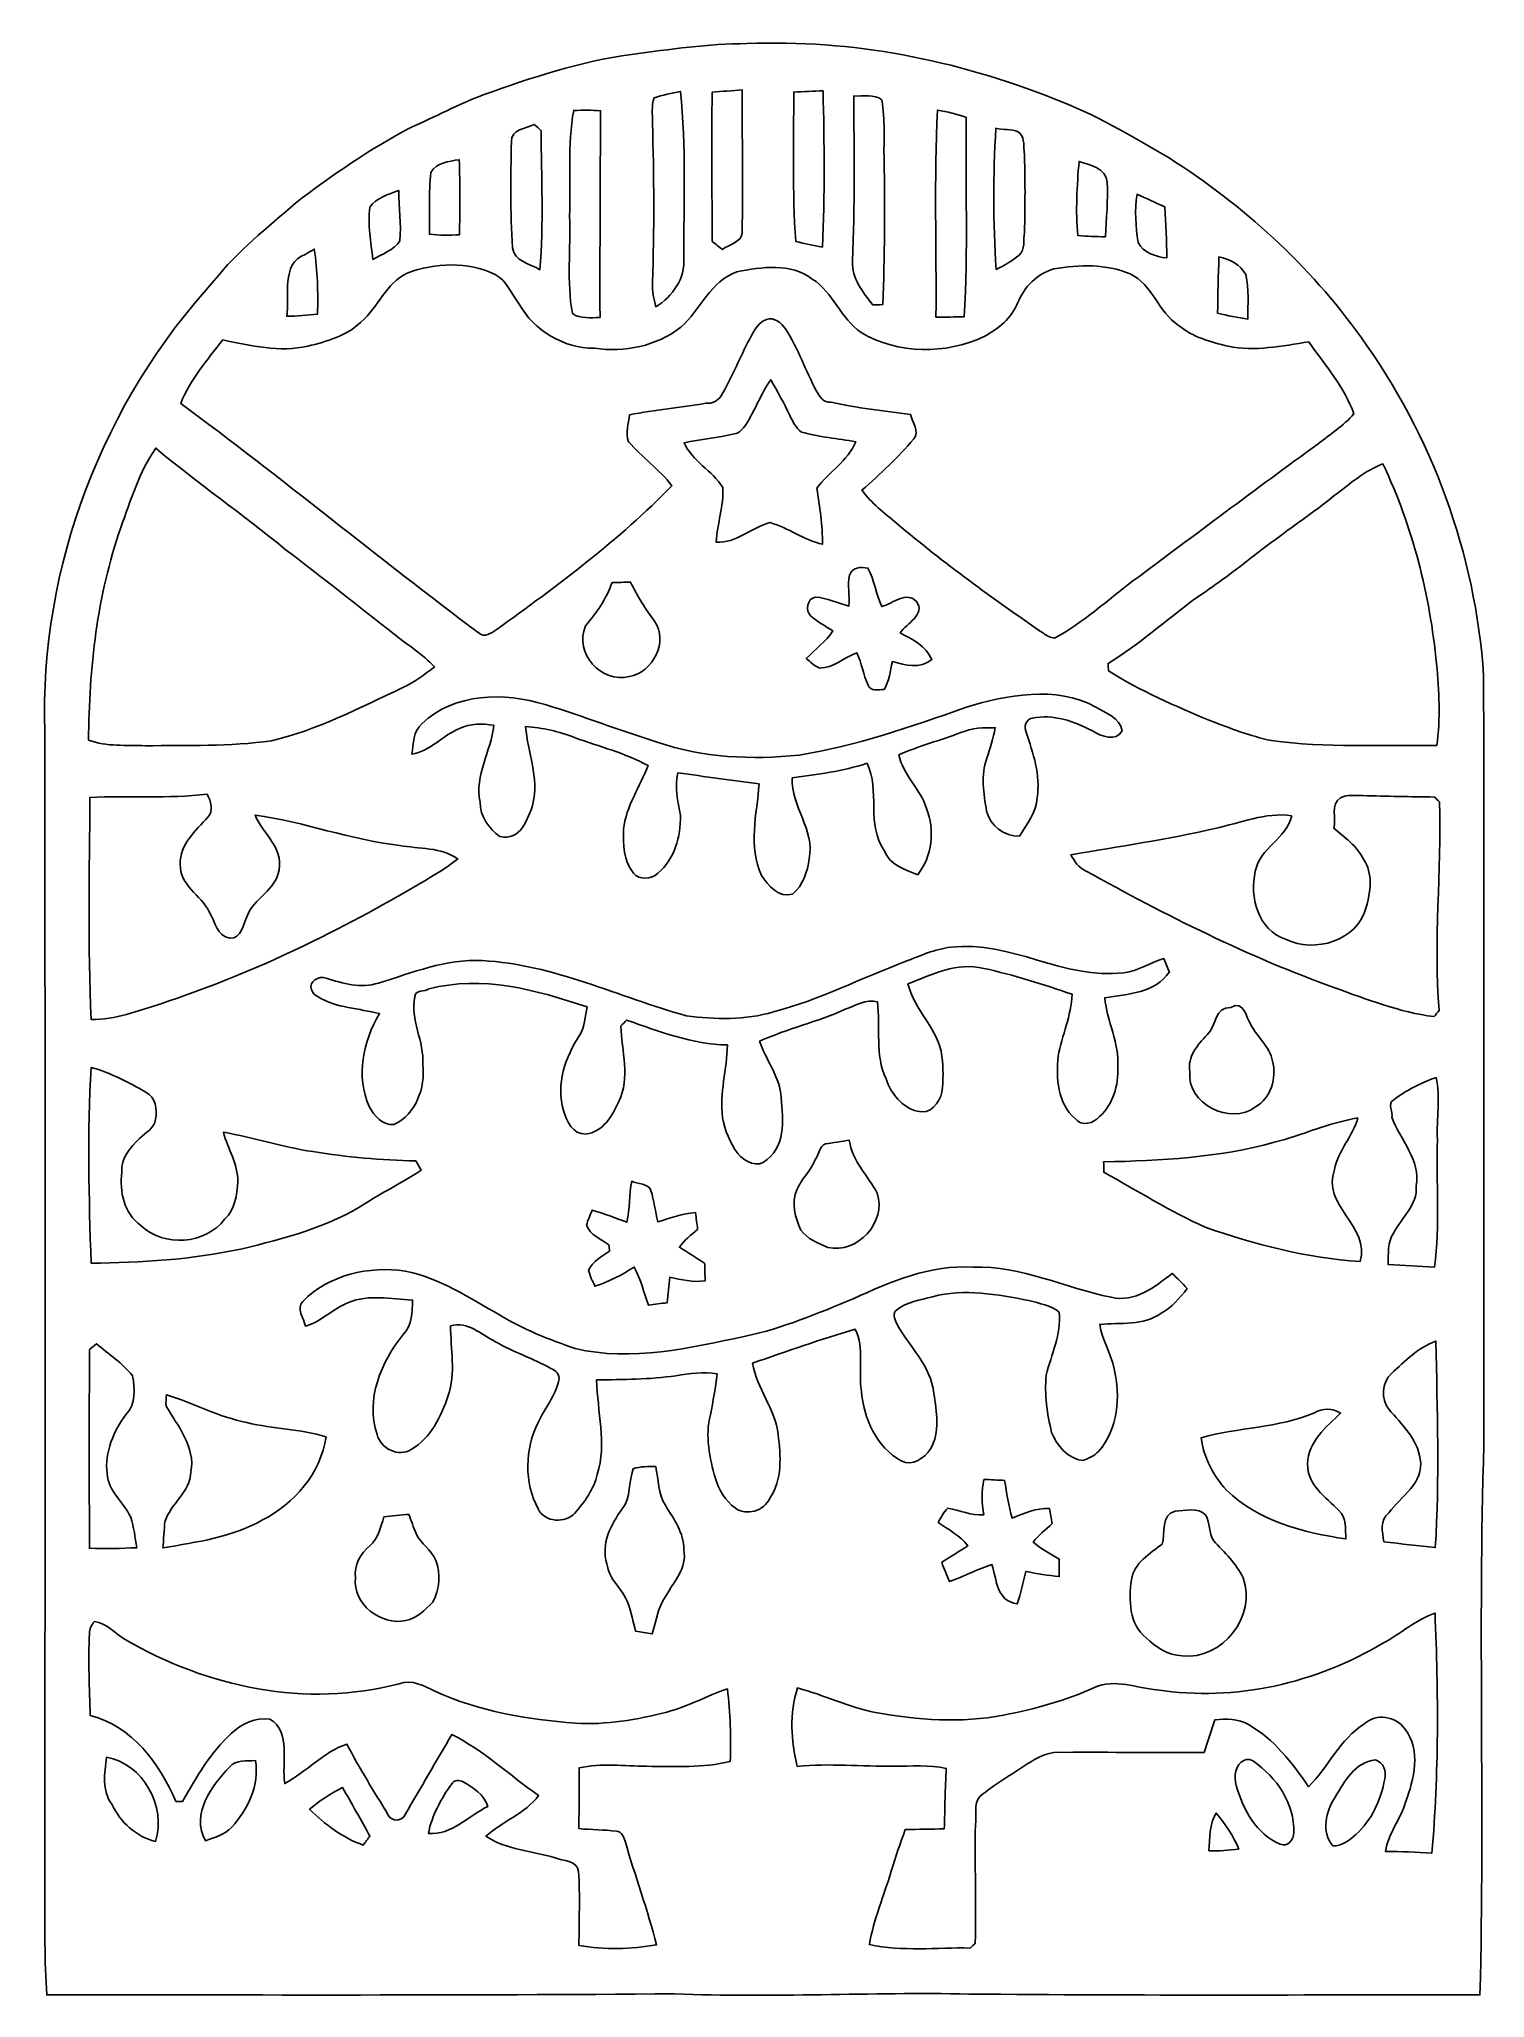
# Model space of a CAD drawing. Header units: centimetres. Extents: x -10.9 to 11, y -14.8 to 14.9.
import ezdxf

# ---------------------------------------------------------------- set-up
doc = ezdxf.new("R2010")
doc.units = ezdxf.units.CM
doc.header["$MEASUREMENT"] = 0
doc.layers.add('Camada 1', color=7, linetype='Continuous')

msp = doc.modelspace()

# ---------------------------------------------------------------- linework, layer by layer
at = {"layer": 'Camada 1', "color": 250}
for points, knots in [([(-1.94134, 14.65474), (-1.36137, 14.72882), (-0.7807, 14.81561), (-0.19438, 14.81737), (-0.19438, 14.81737), (1.38783, 14.8844), (2.97392, 14.57043), (4.44147, 13.98693), (4.44147, 13.98693), (5.05813, 13.75798), (5.62504, 13.41755), (6.19125, 13.08805), (6.19125, 13.08805), (7.31132, 12.37156), (8.31885, 11.46492), (9.09038, 10.37837), (9.09038, 10.37837), (10.17023, 8.88859), (10.82745, 7.0933), (10.94952, 5.25709), (10.94952, 5.25709), (10.95939, 1.37654), (10.95093, -2.50437), (10.9534, -6.38528), (10.9534, -6.38528), (10.8645, -9.15917), (10.96786, -11.93623), (10.89378, -14.71013), (10.89378, -14.71013), (8.31638, -14.7073), (5.73864, -14.72212), (3.16195, -14.69601), (3.16195, -14.69601), (1.67746, -14.66709), (0.19156, -14.75387), (-1.29293, -14.69319), (-1.29293, -14.69319), (-4.45699, -14.71965), (-7.62212, -14.70907), (-10.78618, -14.70942), (-10.78618, -14.70942), (-10.80241, -14.45119), (-10.81158, -14.1926), (-10.81299, -13.93472), (-10.81299, -13.93472), (-10.81334, -7.82002), (-10.81087, -1.70497), (-10.8144, 4.40972), (-10.8144, 4.40972), (-10.90083, 6.90421), (-9.9321, 9.39694), (-8.25147, 11.23138), (-8.25147, 11.23138), (-7.90434, 11.68259), (-7.44643, 12.02725), (-7.02486, 12.40331), (-7.02486, 12.40331), (-6.47277, 12.82665), (-5.89527, 13.2207), (-5.28073, 13.54772), (-5.28073, 13.54772), (-4.91419, 13.70894), (-4.56, 13.89768), (-4.18606, 14.04126), (-4.18606, 14.04126), (-3.45511, 14.30126), (-2.71321, 14.54891), (-1.94134, 14.65474), (-1.94134, 14.65474), (-1.94134, 14.65474), (-1.94134, 14.65474), (-1.94134, 14.65474)], [0, 0, 0, 0, 0.05263158, 0.05263158, 0.05263158, 0.05263158, 0.10526316, 0.10526316, 0.10526316, 0.10526316, 0.15789474, 0.15789474, 0.15789474, 0.15789474, 0.21052632, 0.21052632, 0.21052632, 0.21052632, 0.26315789, 0.26315789, 0.26315789, 0.26315789, 0.31578947, 0.31578947, 0.31578947, 0.31578947, 0.36842105, 0.36842105, 0.36842105, 0.36842105, 0.42105263, 0.42105263, 0.42105263, 0.42105263, 0.47368421, 0.47368421, 0.47368421, 0.47368421, 0.52631579, 0.52631579, 0.52631579, 0.52631579, 0.57894737, 0.57894737, 0.57894737, 0.57894737, 0.63157895, 0.63157895, 0.63157895, 0.63157895, 0.68421053, 0.68421053, 0.68421053, 0.68421053, 0.73684211, 0.73684211, 0.73684211, 0.73684211, 0.78947368, 0.78947368, 0.78947368, 0.78947368, 0.84210526, 0.84210526, 0.84210526, 0.84210526, 0.89473684, 0.89473684, 0.89473684, 0.89473684, 1, 1, 1, 1]), ([(-1.59773, 13.99469), (-1.64289, 13.8744), (-1.62242, 13.74175), (-1.62348, 13.61722), (-1.62348, 13.61722), (-1.60091, 12.81077), (-1.59456, 12.00362), (-1.62489, 11.19717), (-1.62489, 11.19717), (-1.63019, 11.07334), (-1.60055, 10.95198), (-1.57127, 10.83275), (-1.57127, 10.83275), (-1.32468, 10.98973), (-1.12466, 11.26596), (-1.14864, 11.5697), (-1.14864, 11.5697), (-1.15252, 12.41001), (-1.1116, 13.25633), (-1.20156, 14.09312), (-1.20156, 14.09312), (-1.33421, 14.0649), (-1.47002, 14.04196), (-1.59773, 13.99469), (-1.59773, 13.99469), (-1.59773, 13.99469), (-1.59773, 13.99469), (-1.59773, 13.99469)], [0, 0, 0, 0, 0.125, 0.125, 0.125, 0.125, 0.25, 0.25, 0.25, 0.25, 0.375, 0.375, 0.375, 0.375, 0.5, 0.5, 0.5, 0.5, 0.625, 0.625, 0.625, 0.625, 0.75, 0.75, 0.75, 0.75, 1, 1, 1, 1]), ([(-0.72249, 14.08077), (-0.72355, 13.3283), (-0.72531, 12.57547), (-0.72002, 11.82299), (-0.72002, 11.82299), (-0.66887, 11.78313), (-0.61736, 11.74327), (-0.5655, 11.7034), (-0.5655, 11.7034), (-0.46602, 11.7789), (-0.27728, 11.80571), (-0.26741, 11.95775), (-0.26741, 11.95775), (-0.24871, 12.67707), (-0.27199, 13.39673), (-0.26529, 14.1164), (-0.26529, 14.1164), (-0.41839, 14.10617), (-0.57044, 14.09453), (-0.72249, 14.08077), (-0.72249, 14.08077), (-0.72249, 14.08077), (-0.72249, 14.08077), (-0.72249, 14.08077)], [0, 0, 0, 0, 0.14285714, 0.14285714, 0.14285714, 0.14285714, 0.28571429, 0.28571429, 0.28571429, 0.28571429, 0.42857143, 0.42857143, 0.42857143, 0.42857143, 0.57142857, 0.57142857, 0.57142857, 0.57142857, 0.71428571, 0.71428571, 0.71428571, 0.71428571, 1, 1, 1, 1]), ([(0.51329, 14.08359), (0.51576, 13.32971), (0.48754, 12.57441), (0.54539, 11.82193), (0.54539, 11.82193), (0.67945, 11.7923), (0.8128, 11.76267), (0.94791, 11.73727), (0.94791, 11.73727), (0.98566, 12.52502), (0.97508, 13.31418), (0.95814, 14.10194), (0.95814, 14.10194), (0.80927, 14.0977), (0.66146, 14.09171), (0.51329, 14.08359), (0.51329, 14.08359), (0.51329, 14.08359), (0.51329, 14.08359), (0.51329, 14.08359)], [0, 0, 0, 0, 0.16666667, 0.16666667, 0.16666667, 0.16666667, 0.33333333, 0.33333333, 0.33333333, 0.33333333, 0.5, 0.5, 0.5, 0.5, 0.66666667, 0.66666667, 0.66666667, 0.66666667, 1, 1, 1, 1]), ([(1.42205, 14.02503), (1.42593, 13.19106), (1.43898, 12.3571), (1.403, 11.52348), (1.403, 11.52348), (1.391, 11.26631), (1.56034, 11.0557), (1.7085, 10.86485), (1.7085, 10.86485), (1.7586, 10.86555), (1.80904, 10.86626), (1.85984, 10.86697), (1.85984, 10.86697), (1.89054, 11.5951), (1.89301, 12.32464), (1.88101, 13.05313), (1.88101, 13.05313), (1.87184, 13.35687), (1.89865, 13.66343), (1.84573, 13.96435), (1.84573, 13.96435), (1.72861, 14.06137), (1.56175, 14.0148), (1.42205, 14.02503), (1.42205, 14.02503), (1.42205, 14.02503), (1.42205, 14.02503), (1.42205, 14.02503)], [0, 0, 0, 0, 0.125, 0.125, 0.125, 0.125, 0.25, 0.25, 0.25, 0.25, 0.375, 0.375, 0.375, 0.375, 0.5, 0.5, 0.5, 0.5, 0.625, 0.625, 0.625, 0.625, 0.75, 0.75, 0.75, 0.75, 1, 1, 1, 1]), ([(-2.81446, 13.8056), (-2.91077, 13.27926), (-2.85997, 12.7381), (-2.87726, 12.20611), (-2.87726, 12.20611), (-2.85891, 11.7161), (-2.92276, 11.2148), (-2.83457, 10.73115), (-2.83457, 10.73115), (-2.7111, 10.65107), (-2.55658, 10.66835), (-2.41688, 10.67435), (-2.41688, 10.67435), (-2.42111, 11.71645), (-2.41229, 12.75891), (-2.40912, 13.80102), (-2.40912, 13.80102), (-2.54388, 13.81054), (-2.6797, 13.81125), (-2.81446, 13.8056), (-2.81446, 13.8056), (-2.81446, 13.8056), (-2.81446, 13.8056), (-2.81446, 13.8056)], [0, 0, 0, 0, 0.14285714, 0.14285714, 0.14285714, 0.14285714, 0.28571429, 0.28571429, 0.28571429, 0.28571429, 0.42857143, 0.42857143, 0.42857143, 0.42857143, 0.57142857, 0.57142857, 0.57142857, 0.57142857, 0.71428571, 0.71428571, 0.71428571, 0.71428571, 1, 1, 1, 1]), ([(2.68958, 13.8116), (2.63454, 12.76844), (2.67406, 11.72316), (2.66559, 10.67893), (2.66559, 10.67893), (2.80776, 10.67893), (2.94993, 10.6807), (3.09245, 10.68317), (3.09245, 10.68317), (3.1556, 11.68753), (3.10621, 12.69506), (3.12385, 13.70048), (3.12385, 13.70048), (2.98309, 13.75092), (2.83704, 13.78761), (2.68958, 13.8116), (2.68958, 13.8116), (2.68958, 13.8116), (2.68958, 13.8116), (2.68958, 13.8116)], [0, 0, 0, 0, 0.16666667, 0.16666667, 0.16666667, 0.16666667, 0.33333333, 0.33333333, 0.33333333, 0.33333333, 0.5, 0.5, 0.5, 0.5, 0.66666667, 0.66666667, 0.66666667, 0.66666667, 1, 1, 1, 1]), ([(-3.75779, 13.33747), (-3.76555, 12.80054), (-3.77719, 12.26185), (-3.73839, 11.72598), (-3.73839, 11.72598), (-3.71828, 11.52878), (-3.47274, 11.48221), (-3.32493, 11.39613), (-3.32493, 11.39613), (-3.2699, 12.09428), (-3.30306, 12.79631), (-3.30764, 13.49586), (-3.30764, 13.49586), (-3.34257, 13.52903), (-3.37679, 13.56219), (-3.41101, 13.5957), (-3.41101, 13.5957), (-3.53554, 13.53326), (-3.76237, 13.51809), (-3.75779, 13.33747), (-3.75779, 13.33747), (-3.75779, 13.33747), (-3.75779, 13.33747), (-3.75779, 13.33747)], [0, 0, 0, 0, 0.14285714, 0.14285714, 0.14285714, 0.14285714, 0.28571429, 0.28571429, 0.28571429, 0.28571429, 0.42857143, 0.42857143, 0.42857143, 0.42857143, 0.57142857, 0.57142857, 0.57142857, 0.57142857, 0.71428571, 0.71428571, 0.71428571, 0.71428571, 1, 1, 1, 1]), ([(3.57117, 13.53538), (3.52989, 12.82488), (3.52742, 12.11051), (3.57646, 11.40037), (3.57646, 11.40037), (3.69993, 11.45928), (3.81988, 11.52842), (3.9243, 11.61768), (3.9243, 11.61768), (4.01637, 11.70128), (3.98639, 11.85227), (4.00332, 11.95775), (4.00332, 11.95775), (4.01461, 12.3698), (4.01673, 12.78255), (3.99944, 13.19424), (3.99944, 13.19424), (3.98992, 13.28279), (4.00509, 13.42672), (3.90701, 13.48034), (3.90701, 13.48034), (3.80436, 13.52973), (3.67665, 13.50856), (3.57117, 13.53538), (3.57117, 13.53538), (3.57117, 13.53538), (3.57117, 13.53538), (3.57117, 13.53538)], [0, 0, 0, 0, 0.125, 0.125, 0.125, 0.125, 0.25, 0.25, 0.25, 0.25, 0.375, 0.375, 0.375, 0.375, 0.5, 0.5, 0.5, 0.5, 0.625, 0.625, 0.625, 0.625, 0.75, 0.75, 0.75, 0.75, 1, 1, 1, 1]), ([(-4.97628, 12.8651), (-5.00839, 12.55536), (-4.99392, 12.24245), (-4.99674, 11.9313), (-4.99674, 11.9313), (-4.84646, 11.91683), (-4.69477, 11.91824), (-4.54378, 11.92389), (-4.54378, 11.92389), (-4.53249, 12.30277), (-4.53284, 12.68201), (-4.5473, 13.06054), (-4.5473, 13.06054), (-4.6997, 13.03549), (-4.89267, 13.0175), (-4.97628, 12.8651), (-4.97628, 12.8651), (-4.97628, 12.8651), (-4.97628, 12.8651), (-4.97628, 12.8651)], [0, 0, 0, 0, 0.16666667, 0.16666667, 0.16666667, 0.16666667, 0.33333333, 0.33333333, 0.33333333, 0.33333333, 0.5, 0.5, 0.5, 0.5, 0.66666667, 0.66666667, 0.66666667, 0.66666667, 1, 1, 1, 1]), ([(4.82988, 13.03584), (4.79884, 12.6626), (4.77485, 12.28584), (4.81224, 11.91225), (4.81224, 11.91225), (4.95088, 11.89919), (5.08917, 11.89672), (5.22852, 11.89425), (5.22852, 11.89425), (5.24016, 12.16977), (5.27297, 12.44529), (5.25321, 12.72116), (5.25321, 12.72116), (5.24616, 12.93107), (4.9911, 12.97763), (4.82988, 13.03584), (4.82988, 13.03584), (4.82988, 13.03584), (4.82988, 13.03584), (4.82988, 13.03584)], [0, 0, 0, 0, 0.16666667, 0.16666667, 0.16666667, 0.16666667, 0.33333333, 0.33333333, 0.33333333, 0.33333333, 0.5, 0.5, 0.5, 0.5, 0.66666667, 0.66666667, 0.66666667, 0.66666667, 1, 1, 1, 1]), ([(-5.90021, 12.34052), (-5.92808, 12.07805), (-5.88998, 11.811), (-5.85188, 11.551), (-5.85188, 11.551), (-5.71147, 11.63285), (-5.53614, 11.6907), (-5.44407, 11.83146), (-5.44407, 11.83146), (-5.41902, 12.08475), (-5.46135, 12.34122), (-5.461, 12.59487), (-5.461, 12.59487), (-5.61587, 12.53631), (-5.80355, 12.48798), (-5.90021, 12.34052), (-5.90021, 12.34052), (-5.90021, 12.34052), (-5.90021, 12.34052), (-5.90021, 12.34052)], [0, 0, 0, 0, 0.16666667, 0.16666667, 0.16666667, 0.16666667, 0.33333333, 0.33333333, 0.33333333, 0.33333333, 0.5, 0.5, 0.5, 0.5, 0.66666667, 0.66666667, 0.66666667, 0.66666667, 1, 1, 1, 1]), ([(5.7083, 12.53701), (5.66632, 12.29571), (5.69136, 12.0463), (5.72205, 11.80606), (5.72205, 11.80606), (5.80496, 11.65225), (5.99158, 11.5891), (6.15703, 11.57464), (6.15703, 11.57464), (6.15315, 11.83252), (6.14362, 12.08969), (6.12599, 12.34687), (6.12599, 12.34687), (5.98629, 12.41001), (5.848, 12.47457), (5.7083, 12.53701), (5.7083, 12.53701), (5.7083, 12.53701), (5.7083, 12.53701), (5.7083, 12.53701)], [0, 0, 0, 0, 0.16666667, 0.16666667, 0.16666667, 0.16666667, 0.33333333, 0.33333333, 0.33333333, 0.33333333, 0.5, 0.5, 0.5, 0.5, 0.66666667, 0.66666667, 0.66666667, 0.66666667, 1, 1, 1, 1]), ([(-6.87952, 11.6272), (-7.24994, 11.48538), (-7.106, 10.99432), (-7.15645, 10.69093), (-7.15645, 10.69093), (-7.00017, 10.6874), (-6.84495, 10.70998), (-6.68972, 10.72515), (-6.68972, 10.72515), (-6.68126, 11.05288), (-6.68796, 11.38273), (-6.74052, 11.70693), (-6.74052, 11.70693), (-6.7751, 11.68682), (-6.84495, 11.64696), (-6.87952, 11.6272), (-6.87952, 11.6272), (-6.87952, 11.6272), (-6.87952, 11.6272), (-6.87952, 11.6272)], [0, 0, 0, 0, 0.16666667, 0.16666667, 0.16666667, 0.16666667, 0.33333333, 0.33333333, 0.33333333, 0.33333333, 0.5, 0.5, 0.5, 0.5, 0.66666667, 0.66666667, 0.66666667, 0.66666667, 1, 1, 1, 1]), ([(6.94619, 11.5891), (6.93314, 11.30582), (6.93102, 11.02219), (6.92573, 10.73891), (6.92573, 10.73891), (7.07743, 10.70292), (7.22983, 10.668), (7.3854, 10.65001), (7.3854, 10.65001), (7.37658, 10.87296), (7.40798, 11.10438), (7.35295, 11.3224), (7.35295, 11.3224), (7.27181, 11.47127), (7.10777, 11.55559), (6.94619, 11.5891), (6.94619, 11.5891), (6.94619, 11.5891), (6.94619, 11.5891), (6.94619, 11.5891)], [0, 0, 0, 0, 0.16666667, 0.16666667, 0.16666667, 0.16666667, 0.33333333, 0.33333333, 0.33333333, 0.33333333, 0.5, 0.5, 0.5, 0.5, 0.66666667, 0.66666667, 0.66666667, 0.66666667, 1, 1, 1, 1]), ([(-5.33329, 11.34604), (-5.6575, 11.19364), (-5.77109, 10.82569), (-6.03356, 10.6045), (-6.03356, 10.6045), (-6.24946, 10.39248), (-6.55144, 10.30922), (-6.83719, 10.23902), (-6.83719, 10.23902), (-7.26616, 10.14342), (-7.7022, 10.24502), (-8.12271, 10.33357), (-8.12271, 10.33357), (-8.36048, 10.03265), (-8.61236, 9.73067), (-8.76018, 9.3733), (-8.76018, 9.3733), (-7.233, 8.24371), (-5.76721, 7.03333), (-4.24639, 5.89597), (-4.24639, 5.89597), (-4.16454, 5.82224), (-4.0647, 5.90021), (-3.98992, 5.94501), (-3.98992, 5.94501), (-3.05788, 6.61423), (-2.13254, 7.30426), (-1.32821, 8.12659), (-1.32821, 8.12659), (-1.52153, 8.37283), (-1.78047, 8.55768), (-1.98579, 8.79228), (-1.98579, 8.79228), (-2.03553, 8.92351), (-1.98579, 9.06815), (-1.97062, 9.20221), (-1.97062, 9.20221), (-1.58715, 9.27206), (-1.19944, 9.31298), (-0.81456, 9.37472), (-0.81456, 9.37472), (-0.7239, 9.3666), (-0.63041, 9.40893), (-0.58526, 9.48655), (-0.58526, 9.48655), (-0.43145, 9.74407), (-0.3175, 10.02242), (-0.18627, 10.29158), (-0.18627, 10.29158), (-0.10724, 10.41753), (-0.05292, 10.58827), (0.09948, 10.64366), (0.09948, 10.64366), (0.21731, 10.68317), (0.32702, 10.59039), (0.39017, 10.49937), (0.39017, 10.49937), (0.58279, 10.2041), (0.6925, 9.86578), (0.86007, 9.5571), (0.86007, 9.5571), (0.90558, 9.4749), (0.96061, 9.38001), (1.07774, 9.39271), (1.07774, 9.39271), (1.47179, 9.29675), (1.87819, 9.26923), (2.27789, 9.20432), (2.27789, 9.20432), (2.30964, 9.08861), (2.42076, 8.94891), (2.32974, 8.83602), (2.32974, 8.83602), (2.0895, 8.55803), (1.82562, 8.2991), (1.54517, 8.06168), (1.54517, 8.06168), (1.6891, 7.86236), (1.88666, 7.71349), (2.07363, 7.55756), (2.07363, 7.55756), (2.77742, 6.95854), (3.52919, 6.41844), (4.28978, 5.89421), (4.28978, 5.89421), (4.34164, 5.8607), (4.39667, 5.82718), (4.45982, 5.82083), (4.45982, 5.82083), (4.89126, 6.05543), (5.25462, 6.39198), (5.6448, 6.6862), (5.6448, 6.6862), (6.57684, 7.37694), (7.50217, 8.0772), (8.44197, 8.75771), (8.44197, 8.75771), (8.62718, 8.90552), (8.83073, 9.03287), (8.98737, 9.21279), (8.98737, 9.21279), (8.84484, 9.62201), (8.55098, 9.95398), (8.30439, 10.30393), (8.30439, 10.30393), (7.90222, 10.24396), (7.48877, 10.1533), (7.08342, 10.23761), (7.08342, 10.23761), (6.82096, 10.30252), (6.54826, 10.37555), (6.33659, 10.55299), (6.33659, 10.55299), (6.02862, 10.75478), (5.9436, 11.17071), (5.60211, 11.33369), (5.60211, 11.33369), (5.2384, 11.48468), (4.83094, 11.47727), (4.44994, 11.40742), (4.44994, 11.40742), (4.19805, 11.33651), (3.99909, 11.13719), (3.90207, 10.89801), (3.90207, 10.89801), (3.81282, 10.66094), (3.60751, 10.50043), (3.39196, 10.38366), (3.39196, 10.38366), (2.81129, 10.11378), (2.09056, 10.11167), (1.53494, 10.4454), (1.53494, 10.4454), (1.22555, 10.65424), (1.10984, 11.05358), (0.7941, 11.25502), (0.7941, 11.25502), (0.47025, 11.50338), (0.02787, 11.43705), (-0.34537, 11.36438), (-0.34537, 11.36438), (-0.74683, 11.22786), (-0.89711, 10.79041), (-1.19345, 10.52477), (-1.19345, 10.52477), (-1.56069, 10.24431), (-2.04717, 10.13636), (-2.50261, 10.20868), (-2.50261, 10.20868), (-2.96792, 10.20515), (-3.41242, 10.47573), (-3.64243, 10.87508), (-3.64243, 10.87508), (-3.75214, 11.03171), (-3.82976, 11.22821), (-4.00297, 11.32522), (-4.00297, 11.32522), (-4.41713, 11.52207), (-4.90961, 11.50302), (-5.33329, 11.34604), (-5.33329, 11.34604), (-5.33329, 11.34604), (-5.33329, 11.34604), (-5.33329, 11.34604)], [0, 0, 0, 0, 0.02380952, 0.02380952, 0.02380952, 0.02380952, 0.04761905, 0.04761905, 0.04761905, 0.04761905, 0.07142857, 0.07142857, 0.07142857, 0.07142857, 0.0952381, 0.0952381, 0.0952381, 0.0952381, 0.11904762, 0.11904762, 0.11904762, 0.11904762, 0.14285714, 0.14285714, 0.14285714, 0.14285714, 0.16666667, 0.16666667, 0.16666667, 0.16666667, 0.19047619, 0.19047619, 0.19047619, 0.19047619, 0.21428571, 0.21428571, 0.21428571, 0.21428571, 0.23809524, 0.23809524, 0.23809524, 0.23809524, 0.26190476, 0.26190476, 0.26190476, 0.26190476, 0.28571429, 0.28571429, 0.28571429, 0.28571429, 0.30952381, 0.30952381, 0.30952381, 0.30952381, 0.33333333, 0.33333333, 0.33333333, 0.33333333, 0.35714286, 0.35714286, 0.35714286, 0.35714286, 0.38095238, 0.38095238, 0.38095238, 0.38095238, 0.4047619, 0.4047619, 0.4047619, 0.4047619, 0.42857143, 0.42857143, 0.42857143, 0.42857143, 0.45238095, 0.45238095, 0.45238095, 0.45238095, 0.47619048, 0.47619048, 0.47619048, 0.47619048, 0.5, 0.5, 0.5, 0.5, 0.52380952, 0.52380952, 0.52380952, 0.52380952, 0.54761905, 0.54761905, 0.54761905, 0.54761905, 0.57142857, 0.57142857, 0.57142857, 0.57142857, 0.5952381, 0.5952381, 0.5952381, 0.5952381, 0.61904762, 0.61904762, 0.61904762, 0.61904762, 0.64285714, 0.64285714, 0.64285714, 0.64285714, 0.66666667, 0.66666667, 0.66666667, 0.66666667, 0.69047619, 0.69047619, 0.69047619, 0.69047619, 0.71428571, 0.71428571, 0.71428571, 0.71428571, 0.73809524, 0.73809524, 0.73809524, 0.73809524, 0.76190476, 0.76190476, 0.76190476, 0.76190476, 0.78571429, 0.78571429, 0.78571429, 0.78571429, 0.80952381, 0.80952381, 0.80952381, 0.80952381, 0.83333333, 0.83333333, 0.83333333, 0.83333333, 0.85714286, 0.85714286, 0.85714286, 0.85714286, 0.88095238, 0.88095238, 0.88095238, 0.88095238, 0.9047619, 0.9047619, 0.9047619, 0.9047619, 0.92857143, 0.92857143, 0.92857143, 0.92857143, 0.95238095, 0.95238095, 0.95238095, 0.95238095, 1, 1, 1, 1]), ([(-0.21343, 9.04628), (-0.25435, 8.9849), (-0.30939, 8.92633), (-0.38453, 8.91117), (-0.38453, 8.91117), (-0.63606, 8.85331), (-0.89323, 8.82932), (-1.14582, 8.77852), (-1.14582, 8.77852), (-1.02164, 8.49595), (-0.71931, 8.35872), (-0.56056, 8.1026), (-0.56056, 8.1026), (-0.54081, 7.82532), (-0.64523, 7.55156), (-0.66005, 7.27428), (-0.66005, 7.27428), (-0.35101, 7.24711), (-0.12524, 7.50323), (0.15804, 7.56849), (0.15804, 7.56849), (0.43145, 7.48877), (0.66781, 7.30709), (0.94862, 7.24112), (0.94862, 7.24112), (0.95003, 7.52581), (0.9077, 7.80803), (0.86254, 8.08849), (0.86254, 8.08849), (1.03928, 8.33755), (1.33526, 8.50194), (1.45168, 8.79193), (1.45168, 8.79193), (1.17792, 8.84273), (0.89747, 8.86248), (0.62971, 8.94009), (0.62971, 8.94009), (0.54187, 8.9983), (0.50094, 9.10061), (0.45473, 9.19092), (0.45473, 9.19092), (0.3683, 9.37577), (0.26741, 9.55357), (0.16475, 9.72996), (0.16475, 9.72996), (0.01411, 9.51618), (-0.07232, 9.26571), (-0.21343, 9.04628), (-0.21343, 9.04628), (-0.21343, 9.04628), (-0.21343, 9.04628), (-0.21343, 9.04628)], [0, 0, 0, 0, 0.07142857, 0.07142857, 0.07142857, 0.07142857, 0.14285714, 0.14285714, 0.14285714, 0.14285714, 0.21428571, 0.21428571, 0.21428571, 0.21428571, 0.28571429, 0.28571429, 0.28571429, 0.28571429, 0.35714286, 0.35714286, 0.35714286, 0.35714286, 0.42857143, 0.42857143, 0.42857143, 0.42857143, 0.5, 0.5, 0.5, 0.5, 0.57142857, 0.57142857, 0.57142857, 0.57142857, 0.64285714, 0.64285714, 0.64285714, 0.64285714, 0.71428571, 0.71428571, 0.71428571, 0.71428571, 0.78571429, 0.78571429, 0.78571429, 0.78571429, 0.85714286, 0.85714286, 0.85714286, 0.85714286, 1, 1, 1, 1]), ([(-9.66611, 7.493), (-10.02771, 6.46254), (-10.14553, 5.36399), (-10.154, 4.27708), (-10.154, 4.27708), (-9.88095, 4.17583), (-9.58109, 4.2037), (-9.29569, 4.19241), (-9.29569, 4.19241), (-8.65963, 4.19911), (-8.01899, 4.1783), (-7.38717, 4.26896), (-7.38717, 4.26896), (-6.68549, 4.43018), (-6.04802, 4.77238), (-5.39926, 5.07153), (-5.39926, 5.07153), (-5.2257, 5.15408), (-5.07224, 5.2705), (-4.91984, 5.3855), (-4.91984, 5.3855), (-5.09905, 5.57847), (-5.32694, 5.71641), (-5.5305, 5.88151), (-5.5305, 5.88151), (-6.08224, 6.3059), (-6.62234, 6.74405), (-7.17726, 7.16456), (-7.17726, 7.16456), (-7.81826, 7.69126), (-8.50159, 8.16363), (-9.138, 8.69597), (-9.138, 8.69597), (-9.38988, 8.3319), (-9.51865, 7.90504), (-9.66611, 7.493), (-9.66611, 7.493), (-9.66611, 7.493), (-9.66611, 7.493), (-9.66611, 7.493)], [0, 0, 0, 0, 0.09090909, 0.09090909, 0.09090909, 0.09090909, 0.18181818, 0.18181818, 0.18181818, 0.18181818, 0.27272727, 0.27272727, 0.27272727, 0.27272727, 0.36363636, 0.36363636, 0.36363636, 0.36363636, 0.45454545, 0.45454545, 0.45454545, 0.45454545, 0.54545455, 0.54545455, 0.54545455, 0.54545455, 0.63636364, 0.63636364, 0.63636364, 0.63636364, 0.72727273, 0.72727273, 0.72727273, 0.72727273, 0.81818182, 0.81818182, 0.81818182, 0.81818182, 1, 1, 1, 1]), ([(8.69103, 7.97736), (8.27828, 7.64505), (7.83414, 7.35506), (7.41856, 7.02627), (7.41856, 7.02627), (7.14763, 6.81143), (6.86858, 6.60647), (6.58107, 6.41456), (6.58107, 6.41456), (6.14539, 6.08647), (5.73299, 5.72664), (5.26909, 5.43772), (5.26909, 5.43772), (5.2705, 5.40949), (5.27367, 5.3534), (5.27544, 5.32518), (5.27544, 5.32518), (5.75733, 5.01967), (6.28297, 4.79425), (6.80755, 4.57376), (6.80755, 4.57376), (7.11376, 4.45982), (7.41962, 4.33775), (7.7403, 4.27037), (7.7403, 4.27037), (8.56897, 4.15925), (9.40647, 4.20829), (10.23973, 4.19594), (10.23973, 4.19594), (10.3004, 4.60516), (10.27536, 5.02144), (10.23902, 5.43172), (10.23902, 5.43172), (10.1346, 6.47524), (9.87954, 7.50887), (9.42622, 8.45749), (9.42622, 8.45749), (9.14788, 8.35342), (8.92492, 8.15199), (8.69103, 7.97736), (8.69103, 7.97736), (8.69103, 7.97736), (8.69103, 7.97736), (8.69103, 7.97736)], [0, 0, 0, 0, 0.08333333, 0.08333333, 0.08333333, 0.08333333, 0.16666667, 0.16666667, 0.16666667, 0.16666667, 0.25, 0.25, 0.25, 0.25, 0.33333333, 0.33333333, 0.33333333, 0.33333333, 0.41666667, 0.41666667, 0.41666667, 0.41666667, 0.5, 0.5, 0.5, 0.5, 0.58333333, 0.58333333, 0.58333333, 0.58333333, 0.66666667, 0.66666667, 0.66666667, 0.66666667, 0.75, 0.75, 0.75, 0.75, 0.83333333, 0.83333333, 0.83333333, 0.83333333, 1, 1, 1, 1]), ([(1.35925, 6.77439), (1.31621, 6.62234), (1.36878, 6.46218), (1.34796, 6.30696), (1.34796, 6.30696), (1.17934, 6.35353), (1.01741, 6.42937), (0.84032, 6.44207), (0.84032, 6.44207), (0.71508, 6.41667), (0.68509, 6.23746), (0.77399, 6.15527), (0.77399, 6.15527), (0.87242, 6.06425), (0.99554, 6.00534), (1.10631, 5.93019), (1.10631, 5.93019), (0.99836, 5.76792), (0.84102, 5.64938), (0.70273, 5.51497), (0.70273, 5.51497), (0.76517, 5.45994), (0.82621, 5.39891), (0.90452, 5.36575), (0.90452, 5.36575), (1.11831, 5.37069), (1.276, 5.52732), (1.46685, 5.59964), (1.46685, 5.59964), (1.54481, 5.44371), (1.56492, 5.26697), (1.63759, 5.10928), (1.63759, 5.10928), (1.67534, 5.00944), (1.7967, 5.04719), (1.88136, 5.04225), (1.88136, 5.04225), (1.95933, 5.17031), (1.97132, 5.32377), (2.00731, 5.46629), (2.00731, 5.46629), (2.20662, 5.40667), (2.4197, 5.35552), (2.60209, 5.49663), (2.60209, 5.49663), (2.51566, 5.70442), (2.31281, 5.80249), (2.12478, 5.89915), (2.12478, 5.89915), (2.22179, 6.04837), (2.5146, 6.1782), (2.37067, 6.37399), (2.37067, 6.37399), (2.22673, 6.53944), (2.00695, 6.34118), (1.84538, 6.29744), (1.84538, 6.29744), (1.76071, 6.48652), (1.73355, 6.69784), (1.63512, 6.87987), (1.63512, 6.87987), (1.52188, 6.90386), (1.40123, 6.88975), (1.35925, 6.77439), (1.35925, 6.77439), (1.35925, 6.77439), (1.35925, 6.77439), (1.35925, 6.77439)], [0, 0, 0, 0, 0.05555556, 0.05555556, 0.05555556, 0.05555556, 0.11111111, 0.11111111, 0.11111111, 0.11111111, 0.16666667, 0.16666667, 0.16666667, 0.16666667, 0.22222222, 0.22222222, 0.22222222, 0.22222222, 0.27777778, 0.27777778, 0.27777778, 0.27777778, 0.33333333, 0.33333333, 0.33333333, 0.33333333, 0.38888889, 0.38888889, 0.38888889, 0.38888889, 0.44444444, 0.44444444, 0.44444444, 0.44444444, 0.5, 0.5, 0.5, 0.5, 0.55555556, 0.55555556, 0.55555556, 0.55555556, 0.61111111, 0.61111111, 0.61111111, 0.61111111, 0.66666667, 0.66666667, 0.66666667, 0.66666667, 0.72222222, 0.72222222, 0.72222222, 0.72222222, 0.77777778, 0.77777778, 0.77777778, 0.77777778, 0.83333333, 0.83333333, 0.83333333, 0.83333333, 0.88888889, 0.88888889, 0.88888889, 0.88888889, 1, 1, 1, 1]), ([(-2.23449, 6.66185), (-2.31881, 6.4142), (-2.47191, 6.20642), (-2.63419, 6.00498), (-2.63419, 6.00498), (-2.82046, 5.59435), (-2.39183, 5.12868), (-1.97344, 5.2391), (-1.97344, 5.2391), (-1.61819, 5.30154), (-1.37336, 5.77109), (-1.59385, 6.07871), (-1.59385, 6.07871), (-1.73037, 6.26569), (-1.85526, 6.45971), (-1.95545, 6.6682), (-1.95545, 6.6682), (-2.04858, 6.66644), (-2.14171, 6.66432), (-2.23449, 6.66185), (-2.23449, 6.66185), (-2.23449, 6.66185), (-2.23449, 6.66185), (-2.23449, 6.66185)], [0, 0, 0, 0, 0.14285714, 0.14285714, 0.14285714, 0.14285714, 0.28571429, 0.28571429, 0.28571429, 0.28571429, 0.42857143, 0.42857143, 0.42857143, 0.42857143, 0.57142857, 0.57142857, 0.57142857, 0.57142857, 0.71428571, 0.71428571, 0.71428571, 0.71428571, 1, 1, 1, 1]), ([(3.11115, 4.77061), (2.28847, 4.48098), (1.45909, 4.18959), (0.59514, 4.05059), (0.59514, 4.05059), (-0.12206, 3.97792), (-0.86572, 4.0065), (-1.55152, 4.24709), (-1.55152, 4.24709), (-2.12125, 4.4256), (-2.67829, 4.6415), (-3.24908, 4.81612), (-3.24908, 4.81612), (-3.86186, 5.0045), (-4.61998, 4.99604), (-5.10963, 4.52684), (-5.10963, 4.52684), (-5.24827, 4.41219), (-5.2391, 4.22451), (-5.26344, 4.06294), (-5.26344, 4.06294), (-4.98299, 4.11656), (-4.79531, 4.34622), (-4.54131, 4.45452), (-4.54131, 4.45452), (-4.37938, 4.52861), (-4.19382, 4.53108), (-4.02096, 4.5018), (-4.02096, 4.5018), (-4.06859, 4.1088), (-4.31518, 3.74544), (-4.23227, 3.33904), (-4.23227, 3.33904), (-4.22804, 3.12526), (-4.10316, 2.93582), (-3.92994, 2.81975), (-3.92994, 2.81975), (-3.62056, 2.74285), (-3.50449, 3.09069), (-3.43076, 3.31364), (-3.43076, 3.31364), (-3.33904, 3.70452), (-3.5112, 4.09469), (-3.54365, 4.48275), (-3.54365, 4.48275), (-3.28612, 4.46722), (-3.0353, 4.40619), (-2.79435, 4.31447), (-2.79435, 4.31447), (-2.42464, 4.17759), (-2.03694, 4.08234), (-1.68945, 3.89114), (-1.68945, 3.89114), (-1.81751, 3.57223), (-2.01859, 3.27625), (-2.06375, 2.92841), (-2.06375, 2.92841), (-2.06481, 2.70616), (-2.06587, 2.44757), (-1.91276, 2.26695), (-1.91276, 2.26695), (-1.81751, 2.15688), (-1.64253, 2.16429), (-1.54023, 2.26377), (-1.54023, 2.26377), (-1.28834, 2.47509), (-1.19662, 2.81975), (-1.1998, 3.13725), (-1.1998, 3.13725), (-1.23472, 3.35033), (-1.2954, 3.56729), (-1.2379, 3.78213), (-1.2379, 3.78213), (-0.82867, 3.72604), (-0.41981, 3.66995), (-0.01023, 3.61597), (-0.01023, 3.61597), (-0.04022, 3.16124), (-0.1845, 2.66312), (0.02787, 2.23132), (0.02787, 2.23132), (0.12982, 2.07539), (0.28257, 1.88101), (0.49742, 1.94769), (0.49742, 1.94769), (0.65193, 2.07821), (0.72531, 2.28741), (0.74648, 2.48285), (0.74648, 2.48285), (0.83749, 2.92417), (0.47025, 3.2706), (0.49001, 3.70452), (0.49001, 3.70452), (0.87136, 3.76167), (1.25554, 3.80753), (1.62384, 3.92677), (1.62384, 3.92677), (1.82245, 3.51331), (1.60867, 2.99755), (1.88207, 2.60597), (1.88207, 2.60597), (1.96532, 2.38831), (2.19428, 2.31951), (2.38901, 2.24049), (2.38901, 2.24049), (2.61126, 2.51813), (2.64901, 2.91782), (2.52166, 3.24485), (2.52166, 3.24485), (2.43346, 3.5433), (2.16429, 3.74544), (2.10291, 4.05624), (2.10291, 4.05624), (2.40806, 4.18924), (2.73191, 4.2739), (3.04271, 4.39244), (3.04271, 4.39244), (3.20781, 4.45946), (3.38596, 4.47322), (3.5627, 4.4637), (3.5627, 4.4637), (3.52919, 4.30777), (3.4865, 4.15431), (3.43288, 4.00438), (3.43288, 4.00438), (3.34504, 3.74438), (3.38384, 3.46604), (3.43112, 3.20322), (3.43112, 3.20322), (3.48297, 2.9778), (3.69817, 2.82046), (3.92959, 2.82646), (3.92959, 2.82646), (4.03966, 3.00919), (4.18183, 3.18488), (4.19594, 3.40748), (4.19594, 3.40748), (4.24885, 3.74967), (4.13632, 4.07987), (4.02802, 4.39773), (4.02802, 4.39773), (3.99168, 4.47922), (4.02449, 4.59246), (4.12044, 4.60975), (4.12044, 4.60975), (4.43618, 4.67325), (4.75721, 4.56882), (5.03167, 4.41607), (5.03167, 4.41607), (5.16678, 4.33705), (5.38586, 4.24321), (5.48393, 4.4203), (5.48393, 4.4203), (5.45006, 4.61821), (5.22958, 4.68454), (5.08176, 4.77873), (5.08176, 4.77873), (4.47181, 5.10469), (3.74015, 4.9657), (3.11115, 4.77061), (3.11115, 4.77061), (3.11115, 4.77061), (3.11115, 4.77061), (3.11115, 4.77061)], [0, 0, 0, 0, 0.02380952, 0.02380952, 0.02380952, 0.02380952, 0.04761905, 0.04761905, 0.04761905, 0.04761905, 0.07142857, 0.07142857, 0.07142857, 0.07142857, 0.0952381, 0.0952381, 0.0952381, 0.0952381, 0.11904762, 0.11904762, 0.11904762, 0.11904762, 0.14285714, 0.14285714, 0.14285714, 0.14285714, 0.16666667, 0.16666667, 0.16666667, 0.16666667, 0.19047619, 0.19047619, 0.19047619, 0.19047619, 0.21428571, 0.21428571, 0.21428571, 0.21428571, 0.23809524, 0.23809524, 0.23809524, 0.23809524, 0.26190476, 0.26190476, 0.26190476, 0.26190476, 0.28571429, 0.28571429, 0.28571429, 0.28571429, 0.30952381, 0.30952381, 0.30952381, 0.30952381, 0.33333333, 0.33333333, 0.33333333, 0.33333333, 0.35714286, 0.35714286, 0.35714286, 0.35714286, 0.38095238, 0.38095238, 0.38095238, 0.38095238, 0.4047619, 0.4047619, 0.4047619, 0.4047619, 0.42857143, 0.42857143, 0.42857143, 0.42857143, 0.45238095, 0.45238095, 0.45238095, 0.45238095, 0.47619048, 0.47619048, 0.47619048, 0.47619048, 0.5, 0.5, 0.5, 0.5, 0.52380952, 0.52380952, 0.52380952, 0.52380952, 0.54761905, 0.54761905, 0.54761905, 0.54761905, 0.57142857, 0.57142857, 0.57142857, 0.57142857, 0.5952381, 0.5952381, 0.5952381, 0.5952381, 0.61904762, 0.61904762, 0.61904762, 0.61904762, 0.64285714, 0.64285714, 0.64285714, 0.64285714, 0.66666667, 0.66666667, 0.66666667, 0.66666667, 0.69047619, 0.69047619, 0.69047619, 0.69047619, 0.71428571, 0.71428571, 0.71428571, 0.71428571, 0.73809524, 0.73809524, 0.73809524, 0.73809524, 0.76190476, 0.76190476, 0.76190476, 0.76190476, 0.78571429, 0.78571429, 0.78571429, 0.78571429, 0.80952381, 0.80952381, 0.80952381, 0.80952381, 0.83333333, 0.83333333, 0.83333333, 0.83333333, 0.85714286, 0.85714286, 0.85714286, 0.85714286, 0.88095238, 0.88095238, 0.88095238, 0.88095238, 0.9047619, 0.9047619, 0.9047619, 0.9047619, 0.92857143, 0.92857143, 0.92857143, 0.92857143, 0.95238095, 0.95238095, 0.95238095, 0.95238095, 1, 1, 1, 1]), ([(-10.13425, 3.41066), (-10.13813, 2.29059), (-10.17023, 1.1684), (-10.11378, 0.04904), (-10.11378, 0.04904), (-9.74937, 0.04374), (-9.40153, 0.18309), (-9.05898, 0.28963), (-9.05898, 0.28963), (-7.72442, 0.72743), (-6.45336, 1.34161), (-5.24192, 2.04893), (-5.24192, 2.04893), (-5.01297, 2.18652), (-4.7752, 2.31246), (-4.56671, 2.48109), (-4.56671, 2.48109), (-4.82494, 2.65889), (-5.15373, 2.63066), (-5.449, 2.68358), (-5.449, 2.68358), (-6.19195, 2.76684), (-6.8961, 3.04377), (-7.63446, 3.14431), (-7.63446, 3.14431), (-7.52122, 2.86244), (-7.20443, 2.65254), (-7.27287, 2.31669), (-7.27287, 2.31669), (-7.31132, 2.01224), (-7.65457, 1.88701), (-7.75582, 1.61361), (-7.75582, 1.61361), (-7.80591, 1.50142), (-7.84648, 1.26965), (-8.01511, 1.28094), (-8.01511, 1.28094), (-8.21725, 1.30634), (-8.23454, 1.54199), (-8.33049, 1.68134), (-8.33049, 1.68134), (-8.45255, 1.9364), (-8.78346, 2.08456), (-8.76617, 2.39889), (-8.76617, 2.39889), (-8.78064, 2.70192), (-8.53052, 2.90477), (-8.3506, 3.11115), (-8.3506, 3.11115), (-8.25535, 3.21381), (-8.30615, 3.34998), (-8.35801, 3.45863), (-8.35801, 3.45863), (-8.9475, 3.39196), (-9.54264, 3.4357), (-10.13425, 3.41066), (-10.13425, 3.41066), (-10.13425, 3.41066), (-10.13425, 3.41066), (-10.13425, 3.41066)], [0, 0, 0, 0, 0.0625, 0.0625, 0.0625, 0.0625, 0.125, 0.125, 0.125, 0.125, 0.1875, 0.1875, 0.1875, 0.1875, 0.25, 0.25, 0.25, 0.25, 0.3125, 0.3125, 0.3125, 0.3125, 0.375, 0.375, 0.375, 0.375, 0.4375, 0.4375, 0.4375, 0.4375, 0.5, 0.5, 0.5, 0.5, 0.5625, 0.5625, 0.5625, 0.5625, 0.625, 0.625, 0.625, 0.625, 0.6875, 0.6875, 0.6875, 0.6875, 0.75, 0.75, 0.75, 0.75, 0.8125, 0.8125, 0.8125, 0.8125, 0.875, 0.875, 0.875, 0.875, 1, 1, 1, 1]), ([(8.78346, 3.4036), (8.63141, 3.308), (8.72349, 3.08857), (8.68257, 2.94358), (8.68257, 2.94358), (8.85013, 2.80776), (9.03287, 2.67617), (9.13024, 2.47615), (9.13024, 2.47615), (9.28123, 2.26554), (9.23784, 1.98437), (9.17504, 1.74907), (9.17504, 1.74907), (9.03993, 1.24531), (8.39717, 1.04175), (7.95302, 1.26718), (7.95302, 1.26718), (7.53815, 1.39524), (7.40304, 1.91841), (7.49617, 2.29341), (7.49617, 2.29341), (7.56073, 2.64971), (7.97101, 2.78271), (8.04615, 3.13302), (8.04615, 3.13302), (7.64752, 3.19229), (7.26722, 3.01978), (6.88481, 2.94181), (6.88481, 2.94181), (6.16514, 2.77248), (5.43313, 2.66912), (4.70605, 2.54282), (4.70605, 2.54282), (4.75897, 2.4451), (4.82353, 2.34809), (4.92901, 2.30046), (4.92901, 2.30046), (6.14362, 1.62877), (7.38681, 0.99766), (8.69668, 0.53128), (8.69668, 0.53128), (9.18668, 0.35242), (9.67987, 0.16087), (10.20057, 0.09313), (10.20057, 0.09313), (10.22597, 0.12453), (10.25172, 0.15557), (10.27783, 0.18627), (10.27783, 0.18627), (10.18893, 1.23719), (10.31628, 2.29129), (10.27994, 3.34327), (10.27994, 3.34327), (10.25525, 3.36797), (10.23055, 3.39231), (10.20657, 3.41665), (10.20657, 3.41665), (9.84356, 3.42159), (9.4809, 3.42794), (9.1186, 3.43817), (9.1186, 3.43817), (9.00888, 3.43464), (8.88506, 3.46146), (8.78346, 3.4036), (8.78346, 3.4036), (8.78346, 3.4036), (8.78346, 3.4036), (8.78346, 3.4036)], [0, 0, 0, 0, 0.05555556, 0.05555556, 0.05555556, 0.05555556, 0.11111111, 0.11111111, 0.11111111, 0.11111111, 0.16666667, 0.16666667, 0.16666667, 0.16666667, 0.22222222, 0.22222222, 0.22222222, 0.22222222, 0.27777778, 0.27777778, 0.27777778, 0.27777778, 0.33333333, 0.33333333, 0.33333333, 0.33333333, 0.38888889, 0.38888889, 0.38888889, 0.38888889, 0.44444444, 0.44444444, 0.44444444, 0.44444444, 0.5, 0.5, 0.5, 0.5, 0.55555556, 0.55555556, 0.55555556, 0.55555556, 0.61111111, 0.61111111, 0.61111111, 0.61111111, 0.66666667, 0.66666667, 0.66666667, 0.66666667, 0.72222222, 0.72222222, 0.72222222, 0.72222222, 0.77777778, 0.77777778, 0.77777778, 0.77777778, 0.83333333, 0.83333333, 0.83333333, 0.83333333, 0.88888889, 0.88888889, 0.88888889, 0.88888889, 1, 1, 1, 1]), ([(2.89101, 1.14335), (2.64866, 1.11689), (2.42499, 1.01177), (2.19922, 0.92639), (2.19922, 0.92639), (1.53352, 0.67627), (0.89711, 0.34396), (0.20567, 0.16581), (0.20567, 0.16581), (-0.21907, 0.03563), (-0.67592, 0.04974), (-1.11125, 0.10619), (-1.11125, 0.10619), (-2.13713, 0.39088), (-3.12102, 0.88582), (-4.20017, 0.94086), (-4.20017, 0.94086), (-4.74486, 0.97084), (-5.25709, 0.7553), (-5.76827, 0.60184), (-5.76827, 0.60184), (-6.03215, 0.51506), (-6.30908, 0.59267), (-6.56202, 0.67804), (-6.56202, 0.67804), (-6.66221, 0.71614), (-6.83542, 0.62406), (-6.77933, 0.50482), (-6.77933, 0.50482), (-6.76698, 0.4512), (-6.73453, 0.41416), (-6.68196, 0.3937), (-6.68196, 0.3937), (-6.4015, 0.22013), (-6.06107, 0.22049), (-5.75063, 0.13899), (-5.75063, 0.13899), (-6.00216, -0.27799), (-6.11505, -0.80751), (-5.90762, -1.26718), (-5.90762, -1.26718), (-5.83741, -1.40406), (-5.69983, -1.55716), (-5.53367, -1.53882), (-5.53367, -1.53882), (-5.20241, -1.3903), (-5.05601, -0.97825), (-5.09658, -0.63429), (-5.09658, -0.63429), (-5.07224, -0.2794), (-5.29625, 0.04551), (-5.21723, 0.4004), (-5.21723, 0.4004), (-5.21829, 0.50447), (-5.05389, 0.46743), (-5.00839, 0.51294), (-5.00839, 0.51294), (-4.20546, 0.72284), (-3.37644, 0.50094), (-2.61338, 0.23954), (-2.61338, 0.23954), (-2.64019, 0.09631), (-2.64583, -0.0568), (-2.7238, -0.18415), (-2.7238, -0.18415), (-2.93864, -0.51682), (-3.09033, -0.93098), (-2.96792, -1.3275), (-2.96792, -1.3275), (-2.92806, -1.49049), (-2.82469, -1.68875), (-2.63207, -1.68487), (-2.63207, -1.68487), (-2.37384, -1.65453), (-2.22709, -1.40582), (-2.13219, -1.18957), (-2.13219, -1.18957), (-1.95792, -0.82973), (-2.0895, -0.42545), (-2.10256, -0.04727), (-2.10256, -0.04727), (-2.07327, -0.01764), (-2.04399, 0.01164), (-2.01471, 0.04092), (-2.01471, 0.04092), (-1.52047, -0.13229), (-1.02164, -0.32597), (-0.49036, -0.33479), (-0.49036, -0.33479), (-0.49495, -0.70238), (-0.61136, -1.06292), (-0.56444, -1.43192), (-0.56444, -1.43192), (-0.53128, -1.62772), (-0.45014, -1.81575), (-0.33373, -1.97626), (-0.33373, -1.97626), (-0.23177, -2.09938), (-0.02187, -2.21051), (0.11148, -2.06975), (0.11148, -2.06975), (0.41275, -1.83162), (0.34713, -1.40335), (0.31715, -1.07244), (0.31715, -1.07244), (0.27869, -0.78317), (0.08855, -0.55104), (-0.00212, -0.28011), (-0.00212, -0.28011), (0.41698, -0.08537), (0.87242, 0.01411), (1.29328, 0.20567), (1.29328, 0.20567), (1.44886, 0.25612), (1.60902, 0.36901), (1.77835, 0.31609), (1.77835, 0.31609), (1.83303, -0.06773), (1.7339, -0.48648), (1.91241, -0.85019), (1.91241, -0.85019), (1.98155, -1.0728), (2.15124, -1.27811), (2.3816, -1.33844), (2.3816, -1.33844), (2.57951, -1.39488), (2.72168, -1.21532), (2.7559, -1.04704), (2.7559, -1.04704), (2.77812, -0.86713), (2.77742, -0.68721), (2.75449, -0.50729), (2.75449, -0.50729), (2.70369, -0.09207), (2.33856, 0.18803), (2.2412, 0.58808), (2.2412, 0.58808), (2.60597, 0.73166), (2.98379, 0.92287), (3.38772, 0.82338), (3.38772, 0.82338), (3.8414, 0.72531), (4.2859, 0.58349), (4.7244, 0.43215), (4.7244, 0.43215), (4.7117, 0.10689), (4.57447, -0.1905), (4.51238, -0.50553), (4.51238, -0.50553), (4.4831, -0.83467), (4.49792, -1.22026), (4.77449, -1.45203), (4.77449, -1.45203), (4.86339, -1.57304), (5.05636, -1.52153), (5.14138, -1.41993), (5.14138, -1.41993), (5.34529, -1.23049), (5.42854, -0.94262), (5.41549, -0.67028), (5.41549, -0.67028), (5.44336, -0.30409), (5.25039, 0.02117), (5.21864, 0.37924), (5.21864, 0.37924), (5.56472, 0.43991), (5.98205, 0.44274), (6.19548, 0.77188), (6.19548, 0.77188), (6.16691, 0.83891), (6.13904, 0.90593), (6.11117, 0.97296), (6.11117, 0.97296), (5.90691, 0.9084), (5.72347, 0.78387), (5.50651, 0.75847), (5.50651, 0.75847), (4.60234, 0.63994), (3.79448, 1.25836), (2.89101, 1.14335), (2.89101, 1.14335), (2.89101, 1.14335), (2.89101, 1.14335), (2.89101, 1.14335)], [0, 0, 0, 0, 0.0212766, 0.0212766, 0.0212766, 0.0212766, 0.04255319, 0.04255319, 0.04255319, 0.04255319, 0.06382979, 0.06382979, 0.06382979, 0.06382979, 0.08510638, 0.08510638, 0.08510638, 0.08510638, 0.10638298, 0.10638298, 0.10638298, 0.10638298, 0.12765957, 0.12765957, 0.12765957, 0.12765957, 0.14893617, 0.14893617, 0.14893617, 0.14893617, 0.17021277, 0.17021277, 0.17021277, 0.17021277, 0.19148936, 0.19148936, 0.19148936, 0.19148936, 0.21276596, 0.21276596, 0.21276596, 0.21276596, 0.23404255, 0.23404255, 0.23404255, 0.23404255, 0.25531915, 0.25531915, 0.25531915, 0.25531915, 0.27659574, 0.27659574, 0.27659574, 0.27659574, 0.29787234, 0.29787234, 0.29787234, 0.29787234, 0.31914894, 0.31914894, 0.31914894, 0.31914894, 0.34042553, 0.34042553, 0.34042553, 0.34042553, 0.36170213, 0.36170213, 0.36170213, 0.36170213, 0.38297872, 0.38297872, 0.38297872, 0.38297872, 0.40425532, 0.40425532, 0.40425532, 0.40425532, 0.42553191, 0.42553191, 0.42553191, 0.42553191, 0.44680851, 0.44680851, 0.44680851, 0.44680851, 0.46808511, 0.46808511, 0.46808511, 0.46808511, 0.4893617, 0.4893617, 0.4893617, 0.4893617, 0.5106383, 0.5106383, 0.5106383, 0.5106383, 0.53191489, 0.53191489, 0.53191489, 0.53191489, 0.55319149, 0.55319149, 0.55319149, 0.55319149, 0.57446809, 0.57446809, 0.57446809, 0.57446809, 0.59574468, 0.59574468, 0.59574468, 0.59574468, 0.61702128, 0.61702128, 0.61702128, 0.61702128, 0.63829787, 0.63829787, 0.63829787, 0.63829787, 0.65957447, 0.65957447, 0.65957447, 0.65957447, 0.68085106, 0.68085106, 0.68085106, 0.68085106, 0.70212766, 0.70212766, 0.70212766, 0.70212766, 0.72340426, 0.72340426, 0.72340426, 0.72340426, 0.74468085, 0.74468085, 0.74468085, 0.74468085, 0.76595745, 0.76595745, 0.76595745, 0.76595745, 0.78723404, 0.78723404, 0.78723404, 0.78723404, 0.80851064, 0.80851064, 0.80851064, 0.80851064, 0.82978723, 0.82978723, 0.82978723, 0.82978723, 0.85106383, 0.85106383, 0.85106383, 0.85106383, 0.87234043, 0.87234043, 0.87234043, 0.87234043, 0.89361702, 0.89361702, 0.89361702, 0.89361702, 0.91489362, 0.91489362, 0.91489362, 0.91489362, 0.93617021, 0.93617021, 0.93617021, 0.93617021, 0.95744681, 0.95744681, 0.95744681, 0.95744681, 1, 1, 1, 1]), ([(7.12329, 0.23283), (6.88093, 0.24271), (6.90562, -0.05397), (6.76557, -0.18415), (6.76557, -0.18415), (6.62129, -0.33514), (6.46465, -0.51082), (6.50557, -0.74119), (6.50557, -0.74119), (6.45372, -1.22731), (7.12152, -1.55751), (7.49864, -1.27388), (7.49864, -1.27388), (7.73359, -1.14406), (7.81967, -0.82938), (7.75829, -0.58067), (7.75829, -0.58067), (7.7156, -0.35666), (7.51417, -0.21449), (7.42244, -0.01482), (7.42244, -0.01482), (7.35436, 0.08537), (7.32508, 0.35101), (7.12329, 0.23283), (7.12329, 0.23283), (7.12329, 0.23283), (7.12329, 0.23283), (7.12329, 0.23283)], [0, 0, 0, 0, 0.125, 0.125, 0.125, 0.125, 0.25, 0.25, 0.25, 0.25, 0.375, 0.375, 0.375, 0.375, 0.5, 0.5, 0.5, 0.5, 0.625, 0.625, 0.625, 0.625, 0.75, 0.75, 0.75, 0.75, 1, 1, 1, 1]), ([(-10.11343, -0.67557), (-10.17587, -1.65982), (-10.14765, -2.65077), (-10.1159, -3.63608), (-10.1159, -3.63608), (-9.35708, -3.63149), (-8.59367, -3.58211), (-7.85001, -3.423), (-7.85001, -3.423), (-7.19243, -3.26461), (-6.51686, -3.09033), (-5.94219, -2.71886), (-5.94219, -2.71886), (-5.67514, -2.54635), (-5.38762, -2.40806), (-5.1248, -2.22956), (-5.1248, -2.22956), (-5.15161, -2.18299), (-5.17842, -2.13677), (-5.20488, -2.09056), (-5.20488, -2.09056), (-5.72629, -2.07998), (-6.24593, -2.02988), (-6.76063, -1.94945), (-6.76063, -1.94945), (-7.21748, -1.87748), (-7.65986, -1.73919), (-8.11389, -1.65523), (-8.11389, -1.65523), (-8.04615, -1.90641), (-7.8927, -2.1336), (-7.89622, -2.40277), (-7.89622, -2.40277), (-7.90575, -2.60279), (-7.93679, -2.82293), (-8.09096, -2.96757), (-8.09096, -2.96757), (-8.38341, -3.35492), (-9.01347, -3.40113), (-9.36307, -3.06705), (-9.36307, -3.06705), (-9.61884, -2.89066), (-9.68939, -2.54988), (-9.64847, -2.25813), (-9.64847, -2.25813), (-9.67387, -2.04505), (-9.51759, -1.88736), (-9.38107, -1.75119), (-9.38107, -1.75119), (-9.29287, -1.66194), (-9.1567, -1.59632), (-9.13906, -1.45944), (-9.13906, -1.45944), (-9.11154, -1.3141), (-9.13906, -1.1243), (-9.28511, -1.05092), (-9.28511, -1.05092), (-9.54934, -0.90276), (-9.81922, -0.75494), (-10.11343, -0.67557), (-10.11343, -0.67557), (-10.11343, -0.67557), (-10.11343, -0.67557), (-10.11343, -0.67557)], [0, 0, 0, 0, 0.05882353, 0.05882353, 0.05882353, 0.05882353, 0.11764706, 0.11764706, 0.11764706, 0.11764706, 0.17647059, 0.17647059, 0.17647059, 0.17647059, 0.23529412, 0.23529412, 0.23529412, 0.23529412, 0.29411765, 0.29411765, 0.29411765, 0.29411765, 0.35294118, 0.35294118, 0.35294118, 0.35294118, 0.41176471, 0.41176471, 0.41176471, 0.41176471, 0.47058824, 0.47058824, 0.47058824, 0.47058824, 0.52941176, 0.52941176, 0.52941176, 0.52941176, 0.58823529, 0.58823529, 0.58823529, 0.58823529, 0.64705882, 0.64705882, 0.64705882, 0.64705882, 0.70588235, 0.70588235, 0.70588235, 0.70588235, 0.76470588, 0.76470588, 0.76470588, 0.76470588, 0.82352941, 0.82352941, 0.82352941, 0.82352941, 0.88235294, 0.88235294, 0.88235294, 0.88235294, 1, 1, 1, 1]), ([(9.58532, -1.17052), (9.48831, -1.21991), (9.58709, -1.36207), (9.56169, -1.43016), (9.56169, -1.43016), (9.6901, -1.77094), (10.00125, -2.07504), (9.92963, -2.46909), (9.92963, -2.46909), (9.95574, -2.76013), (9.70703, -2.94605), (9.58744, -3.181), (9.58744, -3.181), (9.49325, -3.32105), (9.50983, -3.49673), (9.5056, -3.65584), (9.5056, -3.65584), (9.73949, -3.66959), (9.97338, -3.68053), (10.20798, -3.69746), (10.20798, -3.69746), (10.29264, -3.05752), (10.23055, -2.40736), (10.25066, -1.76389), (10.25066, -1.76389), (10.23655, -1.45239), (10.2997, -1.13489), (10.23055, -0.82762), (10.23055, -0.82762), (10.00019, -0.90946), (9.77829, -1.01953), (9.58532, -1.17052), (9.58532, -1.17052), (9.58532, -1.17052), (9.58532, -1.17052), (9.58532, -1.17052)], [0, 0, 0, 0, 0.1, 0.1, 0.1, 0.1, 0.2, 0.2, 0.2, 0.2, 0.3, 0.3, 0.3, 0.3, 0.4, 0.4, 0.4, 0.4, 0.5, 0.5, 0.5, 0.5, 0.6, 0.6, 0.6, 0.6, 0.7, 0.7, 0.7, 0.7, 0.8, 0.8, 0.8, 0.8, 1, 1, 1, 1]), ([(7.78192, -1.80799), (6.94302, -2.04294), (6.06742, -2.08527), (5.20171, -2.10502), (5.20171, -2.10502), (5.20241, -2.15653), (5.20347, -2.20839), (5.20453, -2.26025), (5.20453, -2.26025), (5.71147, -2.54459), (6.20889, -2.8508), (6.73805, -3.0928), (6.73805, -3.0928), (7.49335, -3.35809), (8.27969, -3.55671), (9.08015, -3.61315), (9.08015, -3.61315), (9.24278, -3.08187), (8.4903, -2.75837), (8.69385, -2.22144), (8.69385, -2.22144), (8.74677, -1.93357), (8.97184, -1.71909), (9.04487, -1.43933), (9.04487, -1.43933), (8.61095, -1.51412), (8.20667, -1.69827), (7.78192, -1.80799), (7.78192, -1.80799), (7.78192, -1.80799), (7.78192, -1.80799), (7.78192, -1.80799)], [0, 0, 0, 0, 0.11111111, 0.11111111, 0.11111111, 0.11111111, 0.22222222, 0.22222222, 0.22222222, 0.22222222, 0.33333333, 0.33333333, 0.33333333, 0.33333333, 0.44444444, 0.44444444, 0.44444444, 0.44444444, 0.55555556, 0.55555556, 0.55555556, 0.55555556, 0.66666667, 0.66666667, 0.66666667, 0.66666667, 0.77777778, 0.77777778, 0.77777778, 0.77777778, 1, 1, 1, 1]), ([(0.99554, -1.83197), (0.89359, -1.85702), (0.90029, -2.00836), (0.83679, -2.06834), (0.83679, -2.06834), (0.77576, -2.23873), (0.629, -2.35797), (0.56233, -2.52518), (0.56233, -2.52518), (0.47025, -2.72062), (0.5401, -2.9531), (0.62018, -3.13972), (0.62018, -3.13972), (0.72108, -3.26707), (0.87983, -3.34081), (1.02941, -3.39901), (1.02941, -3.39901), (1.47708, -3.50555), (1.92158, -3.01378), (1.77624, -2.57916), (1.77624, -2.57916), (1.63266, -2.31069), (1.39982, -2.09162), (1.35431, -1.77694), (1.35431, -1.77694), (1.26471, -1.7907), (1.0855, -1.81822), (0.99554, -1.83197), (0.99554, -1.83197), (0.99554, -1.83197), (0.99554, -1.83197), (0.99554, -1.83197)], [0, 0, 0, 0, 0.11111111, 0.11111111, 0.11111111, 0.11111111, 0.22222222, 0.22222222, 0.22222222, 0.22222222, 0.33333333, 0.33333333, 0.33333333, 0.33333333, 0.44444444, 0.44444444, 0.44444444, 0.44444444, 0.55555556, 0.55555556, 0.55555556, 0.55555556, 0.66666667, 0.66666667, 0.66666667, 0.66666667, 0.77777778, 0.77777778, 0.77777778, 0.77777778, 1, 1, 1, 1]), ([(-1.93463, -2.39571), (-1.98226, -2.59962), (-1.96144, -2.81199), (-2.00907, -3.0159), (-2.00907, -3.0159), (-2.1844, -2.95698), (-2.3562, -2.88643), (-2.534, -2.83492), (-2.534, -2.83492), (-2.56611, -2.91112), (-2.60491, -2.98662), (-2.61937, -3.06917), (-2.61937, -3.06917), (-2.56258, -3.21486), (-2.39748, -3.2706), (-2.28282, -3.36162), (-2.28282, -3.36162), (-2.28036, -3.3849), (-2.27506, -3.43112), (-2.27259, -3.4544), (-2.27259, -3.4544), (-2.38866, -3.53554), (-2.52836, -3.60645), (-2.58868, -3.74227), (-2.58868, -3.74227), (-2.57457, -3.8294), (-2.52977, -3.90666), (-2.49343, -3.98639), (-2.49343, -3.98639), (-2.28282, -3.91724), (-2.08633, -3.81282), (-1.89794, -3.69746), (-1.89794, -3.69746), (-1.79634, -3.87738), (-1.76036, -4.0834), (-1.68416, -4.2739), (-1.68416, -4.2739), (-1.59032, -4.25944), (-1.49472, -4.24815), (-1.40017, -4.2351), (-1.40017, -4.2351), (-1.38853, -4.10633), (-1.37583, -3.97722), (-1.36172, -3.84916), (-1.36172, -3.84916), (-1.18639, -3.88726), (-1.00789, -3.92994), (-0.82691, -3.9056), (-0.82691, -3.9056), (-0.82867, -3.83893), (-0.8322, -3.70487), (-0.83397, -3.6382), (-0.83397, -3.6382), (-0.96202, -3.55882), (-1.08902, -3.47698), (-1.21567, -3.39549), (-1.21567, -3.39549), (-1.14018, -3.29001), (-1.03999, -3.20781), (-0.94051, -3.12667), (-0.94051, -3.12667), (-0.95109, -3.04165), (-0.96167, -2.95663), (-0.97261, -2.87196), (-0.97261, -2.87196), (-1.16981, -2.88713), (-1.35572, -2.95134), (-1.54164, -3.01166), (-1.54164, -3.01166), (-1.57974, -2.85503), (-1.59949, -2.69311), (-1.64606, -2.53929), (-1.64606, -2.53929), (-1.68099, -2.42182), (-1.86196, -2.44687), (-1.93463, -2.39571), (-1.93463, -2.39571), (-1.93463, -2.39571), (-1.93463, -2.39571), (-1.93463, -2.39571)], [0, 0, 0, 0, 0.04761905, 0.04761905, 0.04761905, 0.04761905, 0.0952381, 0.0952381, 0.0952381, 0.0952381, 0.14285714, 0.14285714, 0.14285714, 0.14285714, 0.19047619, 0.19047619, 0.19047619, 0.19047619, 0.23809524, 0.23809524, 0.23809524, 0.23809524, 0.28571429, 0.28571429, 0.28571429, 0.28571429, 0.33333333, 0.33333333, 0.33333333, 0.33333333, 0.38095238, 0.38095238, 0.38095238, 0.38095238, 0.42857143, 0.42857143, 0.42857143, 0.42857143, 0.47619048, 0.47619048, 0.47619048, 0.47619048, 0.52380952, 0.52380952, 0.52380952, 0.52380952, 0.57142857, 0.57142857, 0.57142857, 0.57142857, 0.61904762, 0.61904762, 0.61904762, 0.61904762, 0.66666667, 0.66666667, 0.66666667, 0.66666667, 0.71428571, 0.71428571, 0.71428571, 0.71428571, 0.76190476, 0.76190476, 0.76190476, 0.76190476, 0.80952381, 0.80952381, 0.80952381, 0.80952381, 0.85714286, 0.85714286, 0.85714286, 0.85714286, 0.9047619, 0.9047619, 0.9047619, 0.9047619, 1, 1, 1, 1]), ([(1.41323, -4.17759), (0.88194, -4.39561), (0.34925, -4.62068), (-0.21449, -4.74204), (-0.21449, -4.74204), (-1.05904, -4.91455), (-1.93181, -5.13539), (-2.79294, -4.92689), (-2.79294, -4.92689), (-3.18946, -4.79354), (-3.58175, -4.63867), (-3.93841, -4.41748), (-3.93841, -4.41748), (-4.39737, -4.16666), (-4.84082, -3.85798), (-5.36363, -3.75567), (-5.36363, -3.75567), (-5.91044, -3.67736), (-6.51863, -3.81071), (-6.91409, -4.21605), (-6.91409, -4.21605), (-7.01851, -4.318), (-6.89363, -4.47216), (-6.87352, -4.58964), (-6.87352, -4.58964), (-6.62905, -4.52085), (-6.45583, -4.32294), (-6.22194, -4.23404), (-6.22194, -4.23404), (-5.91608, -4.1021), (-5.57424, -4.18218), (-5.25321, -4.19453), (-5.25321, -4.19453), (-5.25427, -4.37868), (-5.2585, -4.57341), (-5.39397, -4.71664), (-5.39397, -4.71664), (-5.7277, -5.13433), (-5.97112, -5.69736), (-5.78767, -6.23041), (-5.78767, -6.23041), (-5.74146, -6.4396), (-5.46065, -6.58177), (-5.27509, -6.45477), (-5.27509, -6.45477), (-4.97311, -6.2872), (-4.82071, -5.95207), (-4.7117, -5.64127), (-4.7117, -5.64127), (-4.5974, -5.30013), (-4.67748, -4.93536), (-4.67748, -4.5854), (-4.67748, -4.5854), (-4.41854, -4.51132), (-4.2104, -4.71805), (-3.99803, -4.82565), (-3.99803, -4.82565), (-3.73062, -4.98369), (-3.43182, -5.07682), (-3.16124, -5.22887), (-3.16124, -5.22887), (-3.09139, -5.25674), (-3.01942, -5.3273), (-3.04059, -5.40949), (-3.04059, -5.40949), (-3.08575, -5.64656), (-3.25579, -5.83036), (-3.35209, -6.04626), (-3.35209, -6.04626), (-3.55424, -6.44737), (-3.56976, -6.9596), (-3.35068, -7.35612), (-3.35068, -7.35612), (-3.25261, -7.56355), (-2.94499, -7.5752), (-2.79541, -7.41821), (-2.79541, -7.41821), (-2.65218, -7.245), (-2.50825, -7.05838), (-2.45816, -6.83401), (-2.45816, -6.83401), (-2.31175, -6.36482), (-2.45886, -5.88116), (-2.46839, -5.40455), (-2.46839, -5.40455), (-2.06834, -5.39609), (-1.66582, -5.40032), (-1.26929, -5.33964), (-1.26929, -5.33964), (-1.06186, -5.31319), (-0.8509, -5.26838), (-0.64241, -5.31248), (-0.64241, -5.31248), (-0.66922, -5.52027), (-0.70661, -5.72664), (-0.74718, -5.93231), (-0.74718, -5.93231), (-0.83009, -6.25087), (-0.75847, -6.58389), (-0.67169, -6.89363), (-0.67169, -6.89363), (-0.62124, -7.06825), (-0.52105, -7.23124), (-0.3743, -7.34095), (-0.3743, -7.34095), (-0.20355, -7.4683), (0.0695, -7.38787), (0.15346, -7.19384), (0.15346, -7.19384), (0.34431, -6.91021), (0.3175, -6.55214), (0.27693, -6.23005), (0.27693, -6.23005), (0.23566, -5.83988), (-0.04798, -5.53508), (-0.10866, -5.1495), (-0.10866, -5.1495), (0.40605, -4.97134), (0.9211, -4.79143), (1.44251, -4.63374), (1.44251, -4.63374), (1.58891, -4.92795), (1.48555, -5.26062), (1.53811, -5.57318), (1.53811, -5.57318), (1.56951, -5.98699), (1.76459, -6.42091), (2.14066, -6.62799), (2.14066, -6.62799), (2.3047, -6.72183), (2.49308, -6.58389), (2.5848, -6.44878), (2.5848, -6.44878), (2.72768, -6.19337), (2.67406, -5.88257), (2.63278, -5.60775), (2.63278, -5.60775), (2.59397, -5.1876), (2.25284, -4.89938), (2.06869, -4.54378), (2.06869, -4.54378), (2.04435, -4.4831), (1.99743, -4.38997), (2.0701, -4.34587), (2.0701, -4.34587), (2.22497, -4.22381), (2.42887, -4.19382), (2.61514, -4.14479), (2.61514, -4.14479), (3.09527, -4.01637), (3.5941, -4.11162), (4.07141, -4.20194), (4.07141, -4.20194), (4.22698, -4.24991), (4.40408, -4.27108), (4.53072, -4.38044), (4.53072, -4.38044), (4.56389, -4.71417), (4.40831, -5.01826), (4.33317, -5.33259), (4.33317, -5.33259), (4.30424, -5.62187), (4.34481, -5.91644), (4.41537, -6.19725), (4.41537, -6.19725), (4.49157, -6.39445), (4.6609, -6.60188), (4.88632, -6.62199), (4.88632, -6.62199), (4.97381, -6.59483), (5.06307, -6.55355), (5.12586, -6.48441), (5.12586, -6.48441), (5.42572, -6.14892), (5.45782, -5.65609), (5.36116, -5.23628), (5.36116, -5.23628), (5.31248, -5.0045), (5.18054, -4.79989), (5.14279, -4.56459), (5.14279, -4.56459), (5.45289, -4.5339), (5.80319, -4.58611), (6.07272, -4.3942), (6.07272, -4.3942), (6.23464, -4.30565), (6.35705, -4.1663), (6.46324, -4.01849), (6.46324, -4.01849), (6.39127, -3.93982), (6.31578, -3.86397), (6.23676, -3.79236), (6.23676, -3.79236), (5.97076, -3.99909), (5.68219, -4.23792), (5.31495, -4.1529), (5.31495, -4.1529), (4.61645, -4.01602), (3.9557, -3.66712), (3.22792, -3.69923), (3.22792, -3.69923), (2.58339, -3.65337), (1.98437, -3.91654), (1.41323, -4.17759), (1.41323, -4.17759), (1.41323, -4.17759), (1.41323, -4.17759), (1.41323, -4.17759)], [0, 0, 0, 0, 0.01886792, 0.01886792, 0.01886792, 0.01886792, 0.03773585, 0.03773585, 0.03773585, 0.03773585, 0.05660377, 0.05660377, 0.05660377, 0.05660377, 0.0754717, 0.0754717, 0.0754717, 0.0754717, 0.09433962, 0.09433962, 0.09433962, 0.09433962, 0.11320755, 0.11320755, 0.11320755, 0.11320755, 0.13207547, 0.13207547, 0.13207547, 0.13207547, 0.1509434, 0.1509434, 0.1509434, 0.1509434, 0.16981132, 0.16981132, 0.16981132, 0.16981132, 0.18867925, 0.18867925, 0.18867925, 0.18867925, 0.20754717, 0.20754717, 0.20754717, 0.20754717, 0.22641509, 0.22641509, 0.22641509, 0.22641509, 0.24528302, 0.24528302, 0.24528302, 0.24528302, 0.26415094, 0.26415094, 0.26415094, 0.26415094, 0.28301887, 0.28301887, 0.28301887, 0.28301887, 0.30188679, 0.30188679, 0.30188679, 0.30188679, 0.32075472, 0.32075472, 0.32075472, 0.32075472, 0.33962264, 0.33962264, 0.33962264, 0.33962264, 0.35849057, 0.35849057, 0.35849057, 0.35849057, 0.37735849, 0.37735849, 0.37735849, 0.37735849, 0.39622642, 0.39622642, 0.39622642, 0.39622642, 0.41509434, 0.41509434, 0.41509434, 0.41509434, 0.43396226, 0.43396226, 0.43396226, 0.43396226, 0.45283019, 0.45283019, 0.45283019, 0.45283019, 0.47169811, 0.47169811, 0.47169811, 0.47169811, 0.49056604, 0.49056604, 0.49056604, 0.49056604, 0.50943396, 0.50943396, 0.50943396, 0.50943396, 0.52830189, 0.52830189, 0.52830189, 0.52830189, 0.54716981, 0.54716981, 0.54716981, 0.54716981, 0.56603774, 0.56603774, 0.56603774, 0.56603774, 0.58490566, 0.58490566, 0.58490566, 0.58490566, 0.60377358, 0.60377358, 0.60377358, 0.60377358, 0.62264151, 0.62264151, 0.62264151, 0.62264151, 0.64150943, 0.64150943, 0.64150943, 0.64150943, 0.66037736, 0.66037736, 0.66037736, 0.66037736, 0.67924528, 0.67924528, 0.67924528, 0.67924528, 0.69811321, 0.69811321, 0.69811321, 0.69811321, 0.71698113, 0.71698113, 0.71698113, 0.71698113, 0.73584906, 0.73584906, 0.73584906, 0.73584906, 0.75471698, 0.75471698, 0.75471698, 0.75471698, 0.77358491, 0.77358491, 0.77358491, 0.77358491, 0.79245283, 0.79245283, 0.79245283, 0.79245283, 0.81132075, 0.81132075, 0.81132075, 0.81132075, 0.83018868, 0.83018868, 0.83018868, 0.83018868, 0.8490566, 0.8490566, 0.8490566, 0.8490566, 0.86792453, 0.86792453, 0.86792453, 0.86792453, 0.88679245, 0.88679245, 0.88679245, 0.88679245, 0.90566038, 0.90566038, 0.90566038, 0.90566038, 0.9245283, 0.9245283, 0.9245283, 0.9245283, 0.94339623, 0.94339623, 0.94339623, 0.94339623, 0.96226415, 0.96226415, 0.96226415, 0.96226415, 1, 1, 1, 1]), ([(-10.13954, -4.94489), (-10.14483, -5.94642), (-10.14307, -6.94831), (-10.14095, -7.9502), (-10.14095, -7.9502), (-9.90177, -7.9562), (-9.66223, -7.9562), (-9.4234, -7.94244), (-9.4234, -7.94244), (-9.45233, -7.78898), (-9.46432, -7.62988), (-9.51688, -7.48242), (-9.51688, -7.48242), (-9.62095, -7.25276), (-9.85837, -7.09013), (-9.8739, -6.82272), (-9.8739, -6.82272), (-9.91129, -6.49429), (-9.77688, -6.17925), (-9.58427, -5.92173), (-9.58427, -5.92173), (-9.43328, -5.7658), (-9.45691, -5.53967), (-9.48725, -5.34423), (-9.48725, -5.34423), (-9.63789, -5.15091), (-9.84955, -5.01509), (-10.03335, -4.85669), (-10.03335, -4.85669), (-10.06863, -4.88562), (-10.10391, -4.91525), (-10.13954, -4.94489), (-10.13954, -4.94489), (-10.13954, -4.94489), (-10.13954, -4.94489), (-10.13954, -4.94489)], [0, 0, 0, 0, 0.1, 0.1, 0.1, 0.1, 0.2, 0.2, 0.2, 0.2, 0.3, 0.3, 0.3, 0.3, 0.4, 0.4, 0.4, 0.4, 0.5, 0.5, 0.5, 0.5, 0.6, 0.6, 0.6, 0.6, 0.7, 0.7, 0.7, 0.7, 0.8, 0.8, 0.8, 0.8, 1, 1, 1, 1]), ([(9.55569, -5.30472), (9.41176, -5.44301), (9.38742, -5.69136), (9.51759, -5.84659), (9.51759, -5.84659), (9.70562, -6.07554), (9.95045, -6.2932), (9.99102, -6.60224), (9.99102, -6.60224), (10.05734, -6.96242), (9.69645, -7.16668), (9.51477, -7.41574), (9.51477, -7.41574), (9.37013, -7.52581), (9.42128, -7.70431), (9.44068, -7.85319), (9.44068, -7.85319), (9.69998, -7.88423), (9.95927, -7.9128), (10.21891, -7.94067), (10.21891, -7.94067), (10.28277, -6.9021), (10.2489, -5.85682), (10.22703, -4.81683), (10.22703, -4.81683), (9.96244, -4.91278), (9.75889, -5.11845), (9.55569, -5.30472), (9.55569, -5.30472), (9.55569, -5.30472), (9.55569, -5.30472), (9.55569, -5.30472)], [0, 0, 0, 0, 0.11111111, 0.11111111, 0.11111111, 0.11111111, 0.22222222, 0.22222222, 0.22222222, 0.22222222, 0.33333333, 0.33333333, 0.33333333, 0.33333333, 0.44444444, 0.44444444, 0.44444444, 0.44444444, 0.55555556, 0.55555556, 0.55555556, 0.55555556, 0.66666667, 0.66666667, 0.66666667, 0.66666667, 0.77777778, 0.77777778, 0.77777778, 0.77777778, 1, 1, 1, 1]), ([(-8.97502, -5.62822), (-8.97819, -5.68501), (-8.98983, -5.74322), (-8.97749, -5.80037), (-8.97749, -5.80037), (-8.80498, -6.10411), (-8.53546, -6.41914), (-8.6046, -6.79485), (-8.6046, -6.79485), (-8.6173, -7.10177), (-8.91152, -7.27569), (-9.00007, -7.55156), (-9.00007, -7.55156), (-9.00712, -7.65034), (-9.02123, -7.84719), (-9.02829, -7.94597), (-9.02829, -7.94597), (-8.51535, -7.85565), (-7.98195, -7.78686), (-7.52334, -7.52263), (-7.52334, -7.52263), (-7.03933, -7.27428), (-6.64069, -6.81496), (-6.56061, -6.26533), (-6.56061, -6.26533), (-6.95007, -6.14257), (-7.36388, -6.14927), (-7.75758, -6.04802), (-7.75758, -6.04802), (-8.18268, -5.96618), (-8.56438, -5.75486), (-8.97502, -5.62822), (-8.97502, -5.62822), (-8.97502, -5.62822), (-8.97502, -5.62822), (-8.97502, -5.62822)], [0, 0, 0, 0, 0.1, 0.1, 0.1, 0.1, 0.2, 0.2, 0.2, 0.2, 0.3, 0.3, 0.3, 0.3, 0.4, 0.4, 0.4, 0.4, 0.5, 0.5, 0.5, 0.5, 0.6, 0.6, 0.6, 0.6, 0.7, 0.7, 0.7, 0.7, 0.8, 0.8, 0.8, 0.8, 1, 1, 1, 1]), ([(8.38941, -5.8995), (7.84542, -6.13622), (7.239, -6.11893), (6.67702, -6.27909), (6.67702, -6.27909), (6.7116, -6.57401), (6.85941, -6.852), (7.05838, -7.06967), (7.05838, -7.06967), (7.53921, -7.53604), (8.2229, -7.71807), (8.86742, -7.80944), (8.86742, -7.80944), (8.85049, -7.66233), (8.88118, -7.48877), (8.76159, -7.3794), (8.76159, -7.3794), (8.56368, -7.17938), (8.27617, -6.99135), (8.2871, -6.67385), (8.2871, -6.67385), (8.29451, -6.33942), (8.56685, -6.11646), (8.78699, -5.9062), (8.78699, -5.9062), (8.66281, -5.82824), (8.51676, -5.83), (8.38941, -5.8995), (8.38941, -5.8995), (8.38941, -5.8995), (8.38941, -5.8995), (8.38941, -5.8995)], [0, 0, 0, 0, 0.11111111, 0.11111111, 0.11111111, 0.11111111, 0.22222222, 0.22222222, 0.22222222, 0.22222222, 0.33333333, 0.33333333, 0.33333333, 0.33333333, 0.44444444, 0.44444444, 0.44444444, 0.44444444, 0.55555556, 0.55555556, 0.55555556, 0.55555556, 0.66666667, 0.66666667, 0.66666667, 0.66666667, 0.77777778, 0.77777778, 0.77777778, 0.77777778, 1, 1, 1, 1]), ([(-1.91417, -6.74723), (-1.99002, -6.94337), (-1.94416, -7.18185), (-2.08245, -7.35436), (-2.08245, -7.35436), (-2.25249, -7.59178), (-2.40877, -7.88423), (-2.3114, -8.1855), (-2.3114, -8.1855), (-2.29023, -8.4261), (-2.06904, -8.56297), (-1.99496, -8.77923), (-1.99496, -8.77923), (-1.9491, -8.91928), (-1.91452, -9.06321), (-1.87854, -9.20679), (-1.87854, -9.20679), (-1.79529, -9.2202), (-1.71203, -9.23396), (-1.62877, -9.24807), (-1.62877, -9.24807), (-1.5688, -9.05616), (-1.54305, -8.84978), (-1.42522, -8.68115), (-1.42522, -8.68115), (-1.30634, -8.4582), (-1.09255, -8.25147), (-1.14935, -7.97384), (-1.14935, -7.97384), (-1.14476, -7.71772), (-1.30175, -7.50852), (-1.42769, -7.30109), (-1.42769, -7.30109), (-1.54129, -7.12823), (-1.53247, -6.91021), (-1.57445, -6.71512), (-1.57445, -6.71512), (-1.68804, -6.71371), (-1.80481, -6.71195), (-1.91417, -6.74723), (-1.91417, -6.74723), (-1.91417, -6.74723), (-1.91417, -6.74723), (-1.91417, -6.74723)], [0, 0, 0, 0, 0.08333333, 0.08333333, 0.08333333, 0.08333333, 0.16666667, 0.16666667, 0.16666667, 0.16666667, 0.25, 0.25, 0.25, 0.25, 0.33333333, 0.33333333, 0.33333333, 0.33333333, 0.41666667, 0.41666667, 0.41666667, 0.41666667, 0.5, 0.5, 0.5, 0.5, 0.58333333, 0.58333333, 0.58333333, 0.58333333, 0.66666667, 0.66666667, 0.66666667, 0.66666667, 0.75, 0.75, 0.75, 0.75, 0.83333333, 0.83333333, 0.83333333, 0.83333333, 1, 1, 1, 1]), ([(3.39019, -6.91092), (3.35492, -7.0873), (3.35915, -7.26687), (3.38737, -7.44432), (3.38737, -7.44432), (3.19899, -7.46619), (3.02719, -7.36953), (2.84409, -7.34624), (2.84409, -7.34624), (2.77918, -7.4048), (2.74144, -7.48524), (2.69981, -7.56038), (2.69981, -7.56038), (2.85679, -7.66727), (3.02648, -7.76358), (3.14925, -7.91245), (3.14925, -7.91245), (3.01731, -7.99641), (2.88502, -8.07967), (2.75308, -8.16363), (2.75308, -8.16363), (2.788, -8.261), (2.82892, -8.35942), (2.87126, -8.45467), (2.87126, -8.45467), (3.08786, -8.37671), (3.29212, -8.2677), (3.5119, -8.19785), (3.5119, -8.19785), (3.58599, -8.42927), (3.57999, -8.75277), (3.89431, -8.79016), (3.89431, -8.79016), (3.95041, -8.63071), (3.98498, -8.46525), (4.02696, -8.30262), (4.02696, -8.30262), (4.19312, -8.33684), (4.36139, -8.36118), (4.53037, -8.37918), (4.53037, -8.37918), (4.53037, -8.31321), (4.53072, -8.18162), (4.53072, -8.11565), (4.53072, -8.11565), (4.39702, -8.03204), (4.25379, -7.96114), (4.13491, -7.85707), (4.13491, -7.85707), (4.21675, -7.75088), (4.32611, -7.67045), (4.42242, -7.57837), (4.42242, -7.57837), (4.40831, -7.50182), (4.3949, -7.42527), (4.38256, -7.34907), (4.38256, -7.34907), (4.18253, -7.33813), (3.99944, -7.42385), (3.81776, -7.49406), (3.81776, -7.49406), (3.76202, -7.30814), (3.73662, -7.11553), (3.70417, -6.92467), (3.70417, -6.92467), (3.60116, -6.9215), (3.49038, -6.90845), (3.39019, -6.91092), (3.39019, -6.91092), (3.39019, -6.91092), (3.39019, -6.91092), (3.39019, -6.91092)], [0, 0, 0, 0, 0.05263158, 0.05263158, 0.05263158, 0.05263158, 0.10526316, 0.10526316, 0.10526316, 0.10526316, 0.15789474, 0.15789474, 0.15789474, 0.15789474, 0.21052632, 0.21052632, 0.21052632, 0.21052632, 0.26315789, 0.26315789, 0.26315789, 0.26315789, 0.31578947, 0.31578947, 0.31578947, 0.31578947, 0.36842105, 0.36842105, 0.36842105, 0.36842105, 0.42105263, 0.42105263, 0.42105263, 0.42105263, 0.47368421, 0.47368421, 0.47368421, 0.47368421, 0.52631579, 0.52631579, 0.52631579, 0.52631579, 0.57894737, 0.57894737, 0.57894737, 0.57894737, 0.63157895, 0.63157895, 0.63157895, 0.63157895, 0.68421053, 0.68421053, 0.68421053, 0.68421053, 0.73684211, 0.73684211, 0.73684211, 0.73684211, 0.78947368, 0.78947368, 0.78947368, 0.78947368, 0.84210526, 0.84210526, 0.84210526, 0.84210526, 0.89473684, 0.89473684, 0.89473684, 0.89473684, 1, 1, 1, 1]), ([(6.28332, -7.39175), (6.06107, -7.43162), (6.14045, -7.73536), (6.08824, -7.8874), (6.08824, -7.8874), (5.90374, -8.0331), (5.65714, -8.1728), (5.62187, -8.43033), (5.62187, -8.43033), (5.58306, -8.72419), (5.57953, -9.10696), (5.84659, -9.30451), (5.84659, -9.30451), (5.99052, -9.45444), (6.17608, -9.56592), (6.3881, -9.58074), (6.3881, -9.58074), (6.99452, -9.646), (7.5244, -8.97255), (7.31414, -8.4007), (7.31414, -8.4007), (7.20584, -8.18268), (7.02698, -8.00982), (6.86188, -7.83555), (6.86188, -7.83555), (6.78815, -7.72019), (6.81708, -7.56779), (6.74511, -7.45243), (6.74511, -7.45243), (6.63363, -7.32331), (6.42796, -7.38258), (6.28332, -7.39175), (6.28332, -7.39175), (6.28332, -7.39175), (6.28332, -7.39175), (6.28332, -7.39175)], [0, 0, 0, 0, 0.1, 0.1, 0.1, 0.1, 0.2, 0.2, 0.2, 0.2, 0.3, 0.3, 0.3, 0.3, 0.4, 0.4, 0.4, 0.4, 0.5, 0.5, 0.5, 0.5, 0.6, 0.6, 0.6, 0.6, 0.7, 0.7, 0.7, 0.7, 0.8, 0.8, 0.8, 0.8, 1, 1, 1, 1]), ([(-5.68678, -7.47571), (-5.73475, -7.62882), (-5.76721, -7.80415), (-5.89809, -7.91245), (-5.89809, -7.91245), (-6.03779, -8.03204), (-6.14257, -8.20243), (-6.11611, -8.39611), (-6.11611, -8.39611), (-6.16585, -8.79792), (-5.72805, -9.12424), (-5.35552, -9.04628), (-5.35552, -9.04628), (-5.18901, -9.01065), (-5.06024, -8.8833), (-4.94594, -8.76617), (-4.94594, -8.76617), (-4.84152, -8.57532), (-4.82212, -8.3372), (-4.9022, -8.134), (-4.9022, -8.134), (-4.96288, -7.97172), (-5.13362, -7.88635), (-5.19994, -7.7276), (-5.19994, -7.7276), (-5.24087, -7.63199), (-5.27191, -7.53427), (-5.3093, -7.43832), (-5.3093, -7.43832), (-5.43525, -7.4482), (-5.56119, -7.46125), (-5.68678, -7.47571), (-5.68678, -7.47571), (-5.68678, -7.47571), (-5.68678, -7.47571), (-5.68678, -7.47571)], [0, 0, 0, 0, 0.1, 0.1, 0.1, 0.1, 0.2, 0.2, 0.2, 0.2, 0.3, 0.3, 0.3, 0.3, 0.4, 0.4, 0.4, 0.4, 0.5, 0.5, 0.5, 0.5, 0.6, 0.6, 0.6, 0.6, 0.7, 0.7, 0.7, 0.7, 0.8, 0.8, 0.8, 0.8, 1, 1, 1, 1]), ([(-10.06616, -9.0611), (-10.11026, -9.11013), (-10.14307, -9.17222), (-10.14165, -9.24031), (-10.14165, -9.24031), (-10.15788, -9.65447), (-10.14307, -10.06969), (-10.12754, -10.4842), (-10.12754, -10.4842), (-9.48866, -10.63801), (-9.08226, -11.21233), (-8.83179, -11.78137), (-8.83179, -11.78137), (-8.8071, -11.78137), (-8.757, -11.78172), (-8.73195, -11.78172), (-8.73195, -11.78172), (-8.52276, -11.41553), (-8.30968, -11.04088), (-7.99571, -10.75337), (-7.99571, -10.75337), (-7.84225, -10.60838), (-7.62529, -10.50819), (-7.41398, -10.53535), (-7.41398, -10.53535), (-7.08201, -10.72727), (-7.23618, -11.2081), (-7.18644, -11.51149), (-7.18644, -11.51149), (-6.85941, -11.33298), (-6.60329, -11.0363), (-6.24593, -10.91388), (-6.24593, -10.91388), (-6.05719, -11.2836), (-5.83212, -11.6339), (-5.6194, -11.99021), (-5.6194, -11.99021), (-5.56472, -12.09357), (-5.40808, -12.08758), (-5.36575, -11.97751), (-5.36575, -11.97751), (-5.12586, -11.57746), (-4.89761, -11.17), (-4.65631, -10.77101), (-4.65631, -10.77101), (-4.17618, -11.00808), (-3.78531, -11.38908), (-3.34539, -11.69), (-3.34539, -11.69), (-3.54718, -11.96869), (-3.89396, -12.07982), (-4.14232, -12.30841), (-4.14232, -12.30841), (-3.83434, -12.51691), (-3.44311, -12.5289), (-3.09668, -12.63615), (-3.09668, -12.63615), (-2.98168, -12.6806), (-2.75661, -12.67248), (-2.74179, -12.84358), (-2.74179, -12.84358), (-2.71815, -13.2147), (-2.73438, -13.58759), (-2.73579, -13.95977), (-2.73579, -13.95977), (-2.34879, -14.03209), (-1.94698, -14.01586), (-1.55998, -13.95342), (-1.55998, -13.95342), (-1.69616, -13.42355), (-1.88701, -12.9099), (-2.03623, -12.38391), (-2.03623, -12.38391), (-2.05811, -12.3197), (-2.0895, -12.23574), (-2.16923, -12.23257), (-2.16923, -12.23257), (-2.35726, -12.20893), (-2.54706, -12.21175), (-2.73509, -12.19376), (-2.73509, -12.19376), (-2.73473, -11.8872), (-2.73403, -11.58099), (-2.73367, -11.27513), (-2.73367, -11.27513), (-2.39783, -11.20034), (-2.0514, -11.2455), (-1.71097, -11.25043), (-1.71097, -11.25043), (-1.28905, -11.25502), (-0.86042, -11.27548), (-0.44591, -11.17741), (-0.44591, -11.17741), (-0.43674, -10.81087), (-0.44485, -10.44328), (-0.49001, -10.07957), (-0.49001, -10.07957), (-0.80045, -10.18328), (-1.08761, -10.34697), (-1.40582, -10.42987), (-1.40582, -10.42987), (-1.85596, -10.54488), (-2.32234, -10.62567), (-2.788, -10.59991), (-2.788, -10.59991), (-3.51402, -10.53818), (-4.24956, -10.42529), (-4.91384, -10.11132), (-4.91384, -10.11132), (-5.08176, -10.03088), (-5.26697, -9.93352), (-5.45677, -10.00019), (-5.45677, -10.00019), (-6.85553, -10.37449), (-8.36718, -10.05381), (-9.59873, -9.33027), (-9.59873, -9.33027), (-9.75536, -9.24242), (-9.8806, -9.0812), (-10.06616, -9.0611), (-10.06616, -9.0611), (-10.06616, -9.0611), (-10.06616, -9.0611), (-10.06616, -9.0611)], [0, 0, 0, 0, 0.03125, 0.03125, 0.03125, 0.03125, 0.0625, 0.0625, 0.0625, 0.0625, 0.09375, 0.09375, 0.09375, 0.09375, 0.125, 0.125, 0.125, 0.125, 0.15625, 0.15625, 0.15625, 0.15625, 0.1875, 0.1875, 0.1875, 0.1875, 0.21875, 0.21875, 0.21875, 0.21875, 0.25, 0.25, 0.25, 0.25, 0.28125, 0.28125, 0.28125, 0.28125, 0.3125, 0.3125, 0.3125, 0.3125, 0.34375, 0.34375, 0.34375, 0.34375, 0.375, 0.375, 0.375, 0.375, 0.40625, 0.40625, 0.40625, 0.40625, 0.4375, 0.4375, 0.4375, 0.4375, 0.46875, 0.46875, 0.46875, 0.46875, 0.5, 0.5, 0.5, 0.5, 0.53125, 0.53125, 0.53125, 0.53125, 0.5625, 0.5625, 0.5625, 0.5625, 0.59375, 0.59375, 0.59375, 0.59375, 0.625, 0.625, 0.625, 0.625, 0.65625, 0.65625, 0.65625, 0.65625, 0.6875, 0.6875, 0.6875, 0.6875, 0.71875, 0.71875, 0.71875, 0.71875, 0.75, 0.75, 0.75, 0.75, 0.78125, 0.78125, 0.78125, 0.78125, 0.8125, 0.8125, 0.8125, 0.8125, 0.84375, 0.84375, 0.84375, 0.84375, 0.875, 0.875, 0.875, 0.875, 0.90625, 0.90625, 0.90625, 0.90625, 0.9375, 0.9375, 0.9375, 0.9375, 1, 1, 1, 1]), ([(9.4368, -9.38318), (8.41763, -9.99313), (7.19349, -10.27571), (6.0131, -10.09473), (6.0131, -10.09473), (5.70195, -10.06581), (5.37104, -9.91976), (5.06448, -10.05769), (5.06448, -10.05769), (4.62703, -10.25807), (4.15854, -10.38366), (3.68794, -10.47679), (3.68794, -10.47679), (3.04765, -10.59956), (2.38795, -10.55088), (1.75013, -10.43693), (1.75013, -10.43693), (1.34373, -10.3572), (0.97014, -10.16988), (0.57079, -10.06545), (0.57079, -10.06545), (0.44556, -10.44892), (0.47343, -10.86379), (0.56762, -11.25114), (0.56762, -11.25114), (1.05339, -11.2014), (1.54164, -11.25749), (2.02847, -11.24832), (2.02847, -11.24832), (2.2927, -11.25114), (2.56117, -11.2268), (2.82187, -11.28183), (2.82187, -11.28183), (2.8007, -11.58593), (2.80317, -11.89073), (2.79082, -12.19588), (2.79082, -12.19588), (2.59397, -12.20082), (2.39748, -12.20435), (2.20169, -12.20893), (2.20169, -12.20893), (2.12337, -12.41636), (2.05105, -12.62556), (1.98896, -12.83899), (1.98896, -12.83899), (1.87642, -13.20765), (1.72332, -13.56571), (1.6577, -13.94742), (1.6577, -13.94742), (2.15759, -14.05819), (2.67688, -13.98905), (3.18417, -14.00104), (3.18417, -14.00104), (3.20922, -13.97635), (3.23427, -13.95236), (3.26002, -13.92837), (3.26002, -13.92837), (3.26813, -13.33006), (3.25473, -12.7321), (3.26178, -12.1345), (3.26178, -12.1345), (3.29142, -11.99903), (3.22298, -11.82052), (3.32916, -11.70905), (3.32916, -11.70905), (3.54824, -11.52243), (3.80047, -11.38132), (4.03754, -11.21974), (4.03754, -11.21974), (4.20723, -11.11497), (4.39349, -11.00984), (4.60234, -11.03983), (4.60234, -11.03983), (5.3086, -11.03348), (6.01486, -11.04759), (6.72147, -11.04018), (6.72147, -11.04018), (6.78109, -10.87755), (6.82978, -10.71068), (6.88552, -10.54735), (6.88552, -10.54735), (7.05661, -10.52407), (7.23724, -10.53077), (7.3914, -10.61826), (7.3914, -10.61826), (7.77769, -10.83698), (8.05568, -11.19858), (8.30192, -11.55982), (8.30192, -11.55982), (8.60354, -11.26031), (8.77393, -10.83945), (9.14717, -10.60838), (9.14717, -10.60838), (9.32145, -10.44363), (9.62448, -10.49196), (9.75783, -10.68564), (9.75783, -10.68564), (10.01077, -11.0042), (9.89365, -11.44658), (9.77053, -11.79477), (9.77053, -11.79477), (9.69116, -12.053), (9.50665, -12.26714), (9.46397, -12.53843), (9.46397, -12.53843), (9.69857, -12.53772), (9.93281, -12.55042), (10.16705, -12.56347), (10.16705, -12.56347), (10.27465, -11.35768), (10.26442, -10.1413), (10.21468, -8.93163), (10.21468, -8.93163), (9.92858, -9.03323), (9.69998, -9.23925), (9.4368, -9.38318), (9.4368, -9.38318), (9.4368, -9.38318), (9.4368, -9.38318), (9.4368, -9.38318)], [0, 0, 0, 0, 0.03225806, 0.03225806, 0.03225806, 0.03225806, 0.06451613, 0.06451613, 0.06451613, 0.06451613, 0.09677419, 0.09677419, 0.09677419, 0.09677419, 0.12903226, 0.12903226, 0.12903226, 0.12903226, 0.16129032, 0.16129032, 0.16129032, 0.16129032, 0.19354839, 0.19354839, 0.19354839, 0.19354839, 0.22580645, 0.22580645, 0.22580645, 0.22580645, 0.25806452, 0.25806452, 0.25806452, 0.25806452, 0.29032258, 0.29032258, 0.29032258, 0.29032258, 0.32258065, 0.32258065, 0.32258065, 0.32258065, 0.35483871, 0.35483871, 0.35483871, 0.35483871, 0.38709677, 0.38709677, 0.38709677, 0.38709677, 0.41935484, 0.41935484, 0.41935484, 0.41935484, 0.4516129, 0.4516129, 0.4516129, 0.4516129, 0.48387097, 0.48387097, 0.48387097, 0.48387097, 0.51612903, 0.51612903, 0.51612903, 0.51612903, 0.5483871, 0.5483871, 0.5483871, 0.5483871, 0.58064516, 0.58064516, 0.58064516, 0.58064516, 0.61290323, 0.61290323, 0.61290323, 0.61290323, 0.64516129, 0.64516129, 0.64516129, 0.64516129, 0.67741935, 0.67741935, 0.67741935, 0.67741935, 0.70967742, 0.70967742, 0.70967742, 0.70967742, 0.74193548, 0.74193548, 0.74193548, 0.74193548, 0.77419355, 0.77419355, 0.77419355, 0.77419355, 0.80645161, 0.80645161, 0.80645161, 0.80645161, 0.83870968, 0.83870968, 0.83870968, 0.83870968, 0.87096774, 0.87096774, 0.87096774, 0.87096774, 0.90322581, 0.90322581, 0.90322581, 0.90322581, 0.93548387, 0.93548387, 0.93548387, 0.93548387, 1, 1, 1, 1]), ([(-9.88166, -11.11462), (-9.91235, -11.35309), (-9.95574, -11.61909), (-9.80122, -11.82546), (-9.80122, -11.82546), (-9.66999, -12.09781), (-9.43892, -12.31335), (-9.14118, -12.38673), (-9.14118, -12.38673), (-8.97325, -11.86321), (-9.3278, -11.20951), (-9.88166, -11.11462), (-9.88166, -11.11462), (-9.88166, -11.11462), (-9.88166, -11.11462), (-9.88166, -11.11462)], [0, 0, 0, 0, 0.2, 0.2, 0.2, 0.2, 0.4, 0.4, 0.4, 0.4, 0.6, 0.6, 0.6, 0.6, 1, 1, 1, 1]), ([(-8.01793, -11.25961), (-8.29275, -11.54183), (-8.60813, -11.97363), (-8.38623, -12.3765), (-8.38623, -12.3765), (-8.24512, -12.32958), (-8.09484, -12.28266), (-7.98759, -12.17365), (-7.98759, -12.17365), (-7.74382, -11.90166), (-7.56144, -11.53654), (-7.63094, -11.16259), (-7.63094, -11.16259), (-7.76323, -11.17635), (-7.92198, -11.14707), (-8.01793, -11.25961), (-8.01793, -11.25961), (-8.01793, -11.25961), (-8.01793, -11.25961), (-8.01793, -11.25961)], [0, 0, 0, 0, 0.16666667, 0.16666667, 0.16666667, 0.16666667, 0.33333333, 0.33333333, 0.33333333, 0.33333333, 0.5, 0.5, 0.5, 0.5, 0.66666667, 0.66666667, 0.66666667, 0.66666667, 1, 1, 1, 1]), ([(7.33072, -11.1566), (7.19102, -11.21833), (7.16774, -11.40742), (7.20795, -11.53936), (7.20795, -11.53936), (7.30532, -11.90131), (7.51452, -12.27772), (7.874, -12.42977), (7.874, -12.42977), (7.98583, -12.47986), (8.08214, -12.35992), (8.0772, -12.25444), (8.0772, -12.25444), (8.09448, -11.81488), (7.81791, -11.41836), (7.47042, -11.17388), (7.47042, -11.17388), (7.43162, -11.14178), (7.37623, -11.13931), (7.33072, -11.1566), (7.33072, -11.1566), (7.33072, -11.1566), (7.33072, -11.1566), (7.33072, -11.1566)], [0, 0, 0, 0, 0.14285714, 0.14285714, 0.14285714, 0.14285714, 0.28571429, 0.28571429, 0.28571429, 0.28571429, 0.42857143, 0.42857143, 0.42857143, 0.42857143, 0.57142857, 0.57142857, 0.57142857, 0.57142857, 0.71428571, 0.71428571, 0.71428571, 0.71428571, 1, 1, 1, 1]), ([(9.31263, -11.15413), (9.00218, -11.18305), (8.84908, -11.48186), (8.70162, -11.71575), (8.70162, -11.71575), (8.56756, -11.93024), (8.48889, -12.24139), (8.66669, -12.45552), (8.66669, -12.45552), (8.80568, -12.45976), (8.91998, -12.36839), (9.01806, -12.28125), (9.01806, -12.28125), (9.2583, -12.065), (9.39694, -11.75561), (9.45409, -11.44199), (9.45409, -11.44199), (9.47737, -11.32875), (9.43963, -11.18376), (9.31263, -11.15413), (9.31263, -11.15413), (9.31263, -11.15413), (9.31263, -11.15413), (9.31263, -11.15413)], [0, 0, 0, 0, 0.14285714, 0.14285714, 0.14285714, 0.14285714, 0.28571429, 0.28571429, 0.28571429, 0.28571429, 0.42857143, 0.42857143, 0.42857143, 0.42857143, 0.57142857, 0.57142857, 0.57142857, 0.57142857, 0.71428571, 0.71428571, 0.71428571, 0.71428571, 1, 1, 1, 1]), ([(-4.65984, -11.51325), (-4.82, -11.74044), (-4.95864, -11.99021), (-5.01368, -12.26608), (-5.01368, -12.26608), (-4.66055, -12.29713), (-4.40549, -11.99797), (-4.11268, -11.85792), (-4.11268, -11.85792), (-4.16983, -11.67835), (-4.33246, -11.57428), (-4.48627, -11.48715), (-4.48627, -11.48715), (-4.54095, -11.45963), (-4.62562, -11.45117), (-4.65984, -11.51325), (-4.65984, -11.51325), (-4.65984, -11.51325), (-4.65984, -11.51325), (-4.65984, -11.51325)], [0, 0, 0, 0, 0.16666667, 0.16666667, 0.16666667, 0.16666667, 0.33333333, 0.33333333, 0.33333333, 0.33333333, 0.5, 0.5, 0.5, 0.5, 0.66666667, 0.66666667, 0.66666667, 0.66666667, 1, 1, 1, 1]), ([(-6.81214, -11.90096), (-6.57754, -12.12815), (-6.31119, -12.33381), (-5.99969, -12.44212), (-5.99969, -12.44212), (-5.96582, -12.39661), (-5.9316, -12.35145), (-5.89774, -12.30665), (-5.89774, -12.30665), (-6.03356, -12.06006), (-6.1729, -11.81523), (-6.3126, -11.57111), (-6.3126, -11.57111), (-6.49323, -11.65789), (-6.65621, -11.77607), (-6.81214, -11.90096), (-6.81214, -11.90096), (-6.81214, -11.90096), (-6.81214, -11.90096), (-6.81214, -11.90096)], [0, 0, 0, 0, 0.16666667, 0.16666667, 0.16666667, 0.16666667, 0.33333333, 0.33333333, 0.33333333, 0.33333333, 0.5, 0.5, 0.5, 0.5, 0.66666667, 0.66666667, 0.66666667, 0.66666667, 1, 1, 1, 1]), ([(6.79485, -12.5289), (6.94549, -12.53208), (7.09612, -12.52361), (7.24535, -12.50209), (7.24535, -12.50209), (7.16844, -12.30065), (7.0365, -12.12744), (6.90562, -11.95881), (6.90562, -11.95881), (6.79626, -12.12638), (6.81143, -12.33805), (6.79485, -12.5289)], [0, 0, 0, 0, 0.25, 0.25, 0.25, 0.25, 0.5, 0.5, 0.5, 0.5, 1, 1, 1, 1])]:
    msp.add_open_spline(points, degree=3, knots=knots, dxfattribs=at)

doc.saveas('drawing.dxf')
